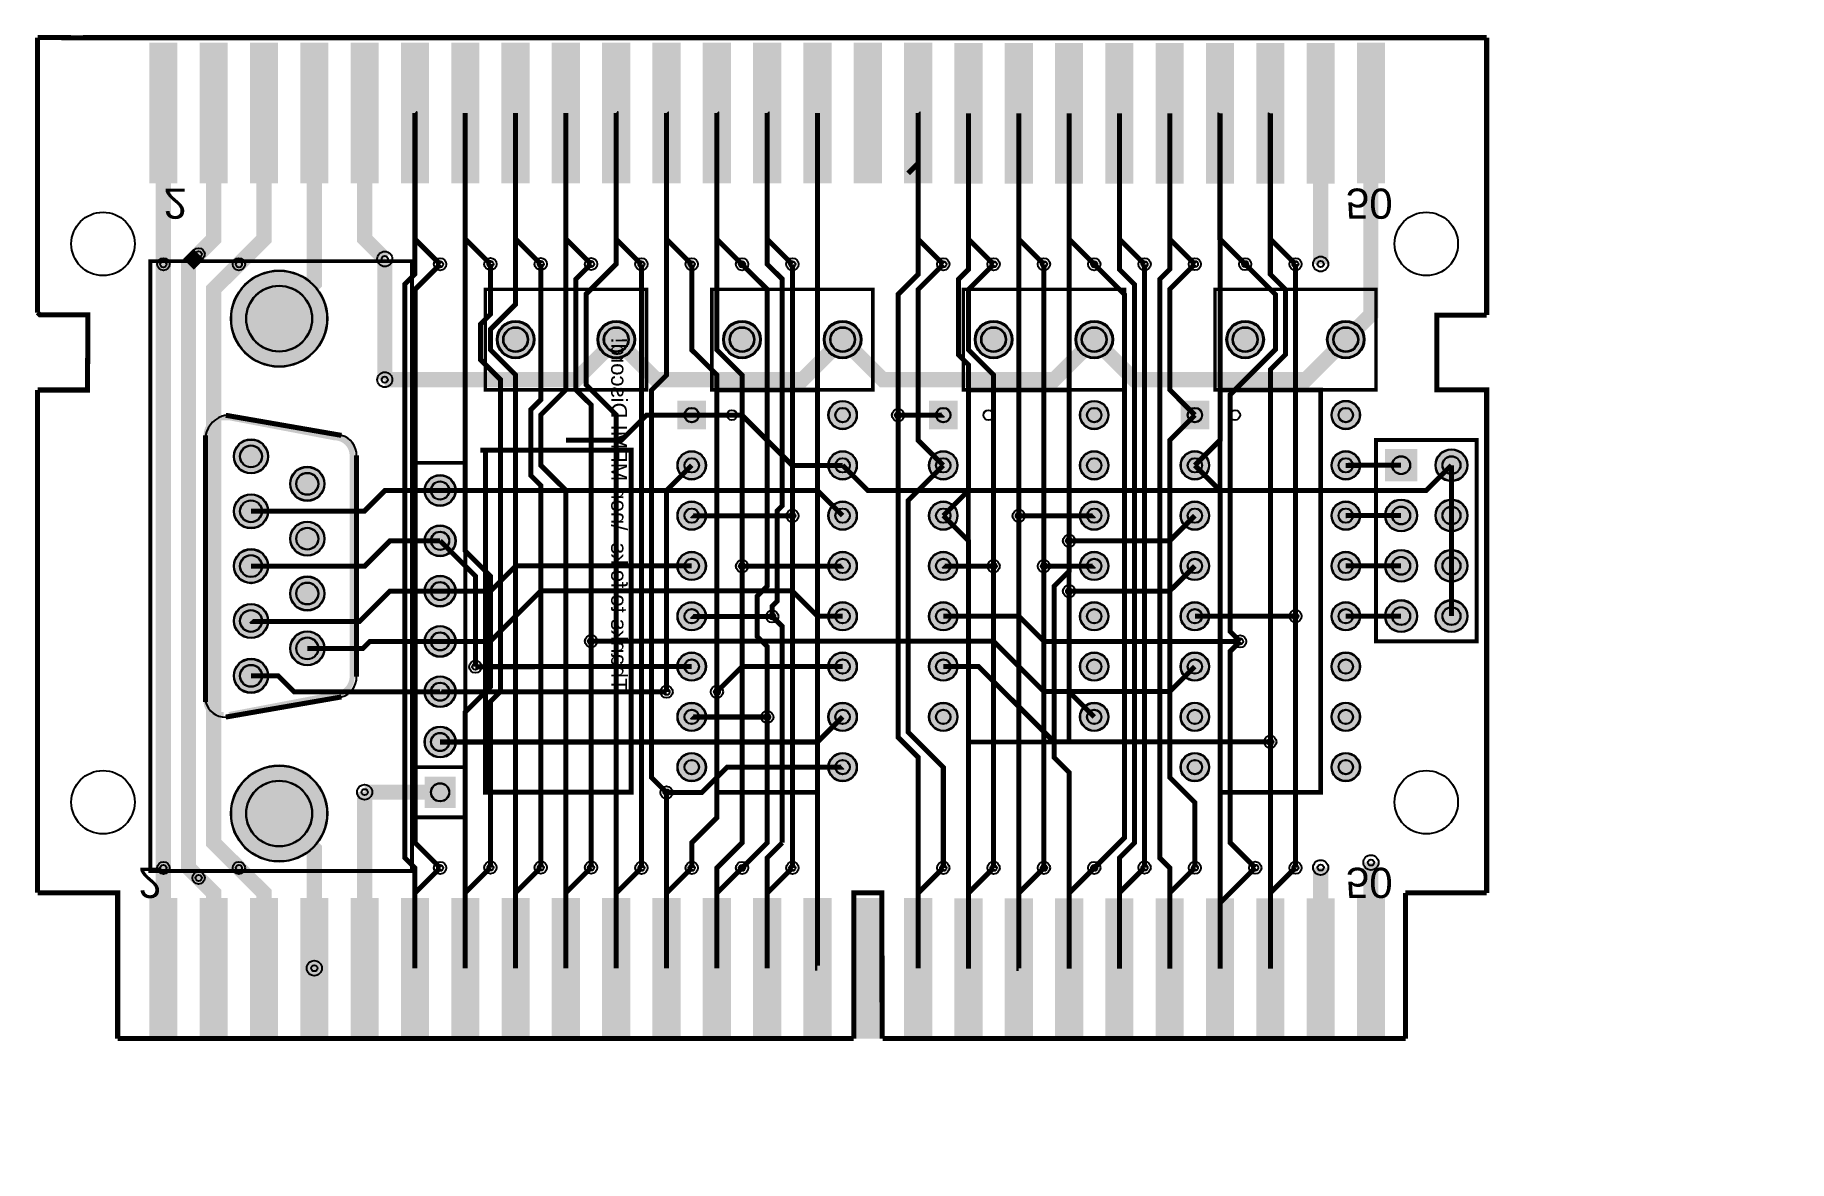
# Model space of a CAD drawing. Header units: millimetres. Extents: x -39.5 to 49, y -50.4 to 6.5.
import ezdxf

# ---------------------------------------------------------------- set-up
doc = ezdxf.new("R2010")
doc.units = ezdxf.units.MM
for name, color, linetype, true_color in [('BoardOutLine', 7, 'Continuous', 0xff00ff), ('BottomLayer', 7, 'Continuous', 0x0000ff), ('BottomPasteMaskLayer', 7, 'Continuous', 0x800000), ('BottomSolderMaskLayer', 7, 'Continuous', 0xaa00ff), ('Document', 7, 'Continuous', 0xffffff), ('Hole', 7, 'Continuous', 0x222222), ('Multi-Layer', 7, 'Continuous', 0xc0c0c0), ('TopLayer', 7, 'Continuous', 0xff0000), ('TopPasteMaskLayer', 7, 'Continuous', 0x808080), ('TopSilkLayer', 7, 'Continuous', 0xffcc00), ('TopSolderMaskLayer', 7, 'Continuous', 0x800080)]:
    doc.layers.add(name, color=color, linetype=linetype, true_color=true_color)
doc.styles.get("Standard").update_dxf_attribs({"font": 'arial.ttf'})

msp = doc.modelspace()

# ---------------------------------------------------------------- texts
at = {"layer": 'BottomSilkLayer', "text_generation_flag": 2}
for s, height, rotation, p in [('2', 1.524, 180, (-33.02, -1.27)), ('50', 1.524, 180, (26.67, -1.27)), ('Thanks to folks \t\\non MFMI Discord!', 0.8, 270, (-10.414, -26.67)), ('2', 1.524, 180, (-34.29, -35.568)), ('50', 1.524, 180, (26.67, -35.568))]:
    msp.add_text(s, height=height, rotation=rotation, dxfattribs=at).set_placement(p)

# ---------------------------------------------------------------- hatches: boundary and pattern name
at = {"layer": 'BottomLayer'}
for points in [[(-33.681, -0.952), (-32.36, -0.952), (-32.36, 6.048), (-33.681, 6.048)], [(-31.141, -0.952), (-29.82, -0.952), (-29.82, 6.048), (-31.141, 6.048)], [(-28.601, -0.952), (-27.28, -0.952), (-27.28, 6.048), (-28.601, 6.048)], [(-26.061, -0.952), (-24.74, -0.952), (-24.74, 6.048), (-26.061, 6.048)], [(-23.521, -0.952), (-22.2, -0.952), (-22.2, 6.048), (-23.521, 6.048)], [(-20.981, -0.952), (-19.66, -0.952), (-19.66, 6.048), (-20.981, 6.048)], [(-18.441, -0.952), (-17.12, -0.952), (-17.12, 6.048), (-18.441, 6.048)], [(-15.901, -0.952), (-14.58, -0.952), (-14.58, 6.048), (-15.901, 6.048)], [(-13.361, -0.952), (-12.04, -0.952), (-12.04, 6.048), (-13.361, 6.048)], [(-10.821, -0.952), (-9.5, -0.952), (-9.5, 6.048), (-10.821, 6.048)], [(-8.281, -0.952), (-6.96, -0.952), (-6.96, 6.048), (-8.281, 6.048)], [(-5.741, -0.952), (-4.42, -0.952), (-4.42, 6.048), (-5.741, 6.048)], [(-3.201, -0.952), (-1.88, -0.952), (-1.88, 6.048), (-3.201, 6.048)], [(-0.661, -0.952), (0.66, -0.952), (0.66, 6.048), (-0.661, 6.048)], [(1.88, -0.96), (3.2, -0.96), (3.2, 6.04), (1.88, 6.04)], [(4.419, -0.952), (5.74, -0.952), (5.74, 6.048), (4.419, 6.048)], [(6.961, -0.968), (8.282, -0.968), (8.282, 6.032), (6.961, 6.032)], [(9.501, -0.968), (10.822, -0.968), (10.822, 6.032), (9.501, 6.032)], [(12.041, -0.968), (13.362, -0.968), (13.362, 6.032), (12.041, 6.032)], [(14.581, -0.968), (15.902, -0.968), (15.902, 6.032), (14.581, 6.032)], [(17.121, -0.968), (18.442, -0.968), (18.442, 6.032), (17.121, 6.032)], [(19.661, -0.968), (20.982, -0.968), (20.982, 6.032), (19.661, 6.032)], [(22.201, -0.968), (23.522, -0.968), (23.522, 6.032), (22.201, 6.032)], [(24.741, -0.968), (26.062, -0.968), (26.062, 6.032), (24.741, 6.032)], [(27.28, -0.96), (28.601, -0.96), (28.601, 6.04), (27.28, 6.04)], [(-33.68, -44.14), (-32.36, -44.14), (-32.36, -37.14), (-33.68, -37.14)], [(-31.14, -44.14), (-29.82, -44.14), (-29.82, -37.14), (-31.14, -37.14)], [(-28.6, -44.14), (-27.28, -44.14), (-27.28, -37.14), (-28.6, -37.14)], [(-26.06, -44.14), (-24.74, -44.14), (-24.74, -37.14), (-26.06, -37.14)], [(-23.52, -44.14), (-22.2, -44.14), (-22.2, -37.14), (-23.52, -37.14)], [(-20.98, -44.14), (-19.66, -44.14), (-19.66, -37.14), (-20.98, -37.14)], [(-18.44, -44.14), (-17.12, -44.14), (-17.12, -37.14), (-18.44, -37.14)], [(-15.9, -44.14), (-14.58, -44.14), (-14.58, -37.14), (-15.9, -37.14)], [(-13.36, -44.14), (-12.04, -44.14), (-12.04, -37.14), (-13.36, -37.14)], [(-10.82, -44.14), (-9.5, -44.14), (-9.5, -37.14), (-10.82, -37.14)], [(-8.28, -44.14), (-6.96, -44.14), (-6.96, -37.14), (-8.28, -37.14)], [(-5.74, -44.14), (-4.42, -44.14), (-4.42, -37.14), (-5.74, -37.14)], [(-3.2, -44.14), (-1.88, -44.14), (-1.88, -37.14), (-3.2, -37.14)], [(-0.66, -44.14), (0.66, -44.14), (0.66, -37.14), (-0.66, -37.14)], [(1.88, -44.148), (3.201, -44.148), (3.201, -37.148), (1.88, -37.148)], [(4.42, -44.14), (5.74, -44.14), (5.74, -37.14), (4.42, -37.14)], [(6.961, -44.156), (8.282, -44.156), (8.282, -37.156), (6.961, -37.156)], [(9.501, -44.156), (10.822, -44.156), (10.822, -37.156), (9.501, -37.156)], [(12.041, -44.156), (13.362, -44.156), (13.362, -37.156), (12.041, -37.156)], [(14.581, -44.156), (15.902, -44.156), (15.902, -37.156), (14.581, -37.156)], [(17.121, -44.156), (18.442, -44.156), (18.442, -37.156), (17.121, -37.156)], [(19.661, -44.156), (20.982, -44.156), (20.982, -37.156), (19.661, -37.156)], [(22.201, -44.156), (23.522, -44.156), (23.522, -37.156), (22.201, -37.156)], [(24.741, -44.156), (26.062, -44.156), (26.062, -37.156), (24.741, -37.156)], [(27.28, -44.148), (28.601, -44.148), (28.601, -37.148), (27.28, -37.148)]]:
    msp.add_hatch(color=256, dxfattribs=at).paths.add_polyline_path(points)
at = {"layer": 'BottomPasteMaskLayer'}
for points in [[(-33.681, -0.952), (-32.36, -0.952), (-32.36, 6.048), (-33.681, 6.048)], [(-31.141, -0.952), (-29.82, -0.952), (-29.82, 6.048), (-31.141, 6.048)], [(-28.601, -0.952), (-27.28, -0.952), (-27.28, 6.048), (-28.601, 6.048)], [(-26.061, -0.952), (-24.74, -0.952), (-24.74, 6.048), (-26.061, 6.048)], [(-23.521, -0.952), (-22.2, -0.952), (-22.2, 6.048), (-23.521, 6.048)], [(-20.981, -0.952), (-19.66, -0.952), (-19.66, 6.048), (-20.981, 6.048)], [(-18.441, -0.952), (-17.12, -0.952), (-17.12, 6.048), (-18.441, 6.048)], [(-15.901, -0.952), (-14.58, -0.952), (-14.58, 6.048), (-15.901, 6.048)], [(-13.361, -0.952), (-12.04, -0.952), (-12.04, 6.048), (-13.361, 6.048)], [(-10.821, -0.952), (-9.5, -0.952), (-9.5, 6.048), (-10.821, 6.048)], [(-8.281, -0.952), (-6.96, -0.952), (-6.96, 6.048), (-8.281, 6.048)], [(-5.741, -0.952), (-4.42, -0.952), (-4.42, 6.048), (-5.741, 6.048)], [(-3.201, -0.952), (-1.88, -0.952), (-1.88, 6.048), (-3.201, 6.048)], [(-0.661, -0.952), (0.66, -0.952), (0.66, 6.048), (-0.661, 6.048)], [(1.88, -0.96), (3.2, -0.96), (3.2, 6.04), (1.88, 6.04)], [(4.419, -0.952), (5.74, -0.952), (5.74, 6.048), (4.419, 6.048)], [(6.961, -0.968), (8.282, -0.968), (8.282, 6.032), (6.961, 6.032)], [(9.501, -0.968), (10.822, -0.968), (10.822, 6.032), (9.501, 6.032)], [(12.041, -0.968), (13.362, -0.968), (13.362, 6.032), (12.041, 6.032)], [(14.581, -0.968), (15.902, -0.968), (15.902, 6.032), (14.581, 6.032)], [(17.121, -0.968), (18.442, -0.968), (18.442, 6.032), (17.121, 6.032)], [(19.661, -0.968), (20.982, -0.968), (20.982, 6.032), (19.661, 6.032)], [(22.201, -0.968), (23.522, -0.968), (23.522, 6.032), (22.201, 6.032)], [(24.741, -0.968), (26.062, -0.968), (26.062, 6.032), (24.741, 6.032)], [(27.28, -0.96), (28.601, -0.96), (28.601, 6.04), (27.28, 6.04)], [(-33.68, -44.14), (-32.36, -44.14), (-32.36, -37.14), (-33.68, -37.14)], [(-31.14, -44.14), (-29.82, -44.14), (-29.82, -37.14), (-31.14, -37.14)], [(-28.6, -44.14), (-27.28, -44.14), (-27.28, -37.14), (-28.6, -37.14)], [(-26.06, -44.14), (-24.74, -44.14), (-24.74, -37.14), (-26.06, -37.14)], [(-23.52, -44.14), (-22.2, -44.14), (-22.2, -37.14), (-23.52, -37.14)], [(-20.98, -44.14), (-19.66, -44.14), (-19.66, -37.14), (-20.98, -37.14)], [(-18.44, -44.14), (-17.12, -44.14), (-17.12, -37.14), (-18.44, -37.14)], [(-15.9, -44.14), (-14.58, -44.14), (-14.58, -37.14), (-15.9, -37.14)], [(-13.36, -44.14), (-12.04, -44.14), (-12.04, -37.14), (-13.36, -37.14)], [(-10.82, -44.14), (-9.5, -44.14), (-9.5, -37.14), (-10.82, -37.14)], [(-8.28, -44.14), (-6.96, -44.14), (-6.96, -37.14), (-8.28, -37.14)], [(-5.74, -44.14), (-4.42, -44.14), (-4.42, -37.14), (-5.74, -37.14)], [(-3.2, -44.14), (-1.88, -44.14), (-1.88, -37.14), (-3.2, -37.14)], [(-0.66, -44.14), (0.66, -44.14), (0.66, -37.14), (-0.66, -37.14)], [(1.88, -44.148), (3.201, -44.148), (3.201, -37.148), (1.88, -37.148)], [(4.42, -44.14), (5.74, -44.14), (5.74, -37.14), (4.42, -37.14)], [(6.961, -44.156), (8.282, -44.156), (8.282, -37.156), (6.961, -37.156)], [(9.501, -44.156), (10.822, -44.156), (10.822, -37.156), (9.501, -37.156)], [(12.041, -44.156), (13.362, -44.156), (13.362, -37.156), (12.041, -37.156)], [(14.581, -44.156), (15.902, -44.156), (15.902, -37.156), (14.581, -37.156)], [(17.121, -44.156), (18.442, -44.156), (18.442, -37.156), (17.121, -37.156)], [(19.661, -44.156), (20.982, -44.156), (20.982, -37.156), (19.661, -37.156)], [(22.201, -44.156), (23.522, -44.156), (23.522, -37.156), (22.201, -37.156)], [(24.741, -44.156), (26.062, -44.156), (26.062, -37.156), (24.741, -37.156)], [(27.28, -44.148), (28.601, -44.148), (28.601, -37.148), (27.28, -37.148)]]:
    msp.add_hatch(color=256, dxfattribs=at).paths.add_polyline_path(points)
at = {"layer": 'BottomSolderMaskLayer'}
for points in [[(-33.732, -1.003), (-32.309, -1.003), (-32.309, 6.099), (-33.732, 6.099)], [(-31.192, -1.003), (-29.769, -1.003), (-29.769, 6.099), (-31.192, 6.099)], [(-28.652, -1.003), (-27.229, -1.003), (-27.229, 6.099), (-28.652, 6.099)], [(-26.112, -1.003), (-24.689, -1.003), (-24.689, 6.099), (-26.112, 6.099)], [(-23.572, -1.003), (-22.149, -1.003), (-22.149, 6.099), (-23.572, 6.099)], [(-21.032, -1.003), (-19.609, -1.003), (-19.609, 6.099), (-21.032, 6.099)], [(-18.492, -1.003), (-17.069, -1.003), (-17.069, 6.099), (-18.492, 6.099)], [(-15.952, -1.003), (-14.529, -1.003), (-14.529, 6.099), (-15.952, 6.099)], [(-13.412, -1.003), (-11.989, -1.003), (-11.989, 6.099), (-13.412, 6.099)], [(-10.872, -1.003), (-9.449, -1.003), (-9.449, 6.099), (-10.872, 6.099)], [(-8.332, -1.003), (-6.909, -1.003), (-6.909, 6.099), (-8.332, 6.099)], [(-5.792, -1.003), (-4.369, -1.003), (-4.369, 6.099), (-5.792, 6.099)], [(-3.252, -1.003), (-1.829, -1.003), (-1.829, 6.099), (-3.252, 6.099)], [(-0.712, -1.003), (0.711, -1.003), (0.711, 6.099), (-0.712, 6.099)], [(1.829, -1.011), (3.251, -1.011), (3.251, 6.091), (1.829, 6.091)], [(4.368, -1.003), (5.791, -1.003), (5.791, 6.099), (4.368, 6.099)], [(6.91, -1.019), (8.332, -1.019), (8.332, 6.083), (6.91, 6.083)], [(9.45, -1.019), (10.872, -1.019), (10.872, 6.083), (9.45, 6.083)], [(11.99, -1.019), (13.412, -1.019), (13.412, 6.083), (11.99, 6.083)], [(14.53, -1.019), (15.952, -1.019), (15.952, 6.083), (14.53, 6.083)], [(17.07, -1.019), (18.492, -1.019), (18.492, 6.083), (17.07, 6.083)], [(19.61, -1.019), (21.032, -1.019), (21.032, 6.083), (19.61, 6.083)], [(22.15, -1.019), (23.572, -1.019), (23.572, 6.083), (22.15, 6.083)], [(24.69, -1.019), (26.112, -1.019), (26.112, 6.083), (24.69, 6.083)], [(27.229, -1.011), (28.652, -1.011), (28.652, 6.091), (27.229, 6.091)], [(-29.615, -7.841, 1), (-24.738, -7.841, 1)], [(-16.191, -8.898, 1), (-14.289, -8.898, 1)], [(-11.111, -8.898, 1), (-9.209, -8.898, 1)], [(-4.761, -8.898, 1), (-2.859, -8.898, 1)], [(0.319, -8.898, 1), (2.221, -8.898, 1)], [(7.939, -8.898, 1), (9.841, -8.898, 1)], [(13.019, -8.898, 1), (14.921, -8.898, 1)], [(20.639, -8.897, 1), (22.541, -8.897, 1)], [(25.719, -8.897, 1), (27.621, -8.897, 1)], [(-5.626, -11.984), (-5.626, -13.431), (-7.074, -13.431), (-7.074, -11.984)], [(0.546, -12.708, 1), (1.994, -12.708, 1)], [(7.074, -11.984), (7.074, -13.431), (5.626, -13.431), (5.626, -11.984)], [(13.246, -12.708, 1), (14.694, -12.708, 1)], [(19.774, -11.984), (19.774, -13.431), (18.326, -13.431), (18.326, -11.984)], [(25.946, -12.707, 1), (27.394, -12.707, 1)], [(-29.467, -14.796, 1), (-27.726, -14.796, 1)], [(-7.074, -15.248, 1), (-5.626, -15.248, 1)], [(0.546, -15.248, 1), (1.994, -15.248, 1)], [(5.626, -15.248, 1), (7.074, -15.248, 1)], [(13.246, -15.248, 1), (14.694, -15.248, 1)], [(18.326, -15.247, 1), (19.774, -15.247, 1)], [(25.946, -15.247, 1), (27.394, -15.247, 1)], [(30.277, -14.427), (30.277, -16.053), (28.651, -16.053), (28.651, -14.427)], [(31.191, -15.24, 1), (32.817, -15.24, 1)], [(-26.627, -16.181, 1), (-24.886, -16.181, 1)], [(-19.837, -16.518, 1), (-18.263, -16.518, 1)], [(-29.467, -17.566, 1), (-27.726, -17.566, 1)], [(-7.074, -17.788, 1), (-5.626, -17.788, 1)], [(0.546, -17.788, 1), (1.994, -17.788, 1)], [(5.626, -17.788, 1), (7.074, -17.788, 1)], [(13.246, -17.788, 1), (14.694, -17.788, 1)], [(18.326, -17.787, 1), (19.774, -17.787, 1)], [(25.946, -17.787, 1), (27.394, -17.787, 1)], [(28.651, -17.78, 1), (30.277, -17.78, 1)], [(31.191, -17.78, 1), (32.817, -17.78, 1)], [(-26.627, -18.951, 1), (-24.886, -18.951, 1)], [(-19.837, -19.058, 1), (-18.263, -19.058, 1)], [(-29.467, -20.336, 1), (-27.726, -20.336, 1)], [(-7.074, -20.328, 1), (-5.626, -20.328, 1)], [(0.546, -20.328, 1), (1.994, -20.328, 1)], [(5.626, -20.328, 1), (7.074, -20.328, 1)], [(13.246, -20.328, 1), (14.694, -20.328, 1)], [(18.326, -20.327, 1), (19.774, -20.327, 1)], [(25.946, -20.327, 1), (27.394, -20.327, 1)], [(28.651, -20.32, 1), (30.277, -20.32, 1)], [(31.191, -20.32, 1), (32.817, -20.32, 1)], [(-26.627, -21.721, 1), (-24.886, -21.721, 1)], [(-19.837, -21.598, 1), (-18.263, -21.598, 1)], [(28.651, -22.86, 1), (30.277, -22.86, 1)], [(31.191, -22.86, 1), (32.817, -22.86, 1)], [(-29.467, -23.106, 1), (-27.726, -23.106, 1)], [(-7.074, -22.868, 1), (-5.626, -22.868, 1)], [(0.546, -22.868, 1), (1.994, -22.868, 1)], [(5.626, -22.868, 1), (7.074, -22.868, 1)], [(13.246, -22.868, 1), (14.694, -22.868, 1)], [(18.326, -22.867, 1), (19.774, -22.867, 1)], [(25.946, -22.867, 1), (27.394, -22.867, 1)], [(-26.627, -24.491, 1), (-24.886, -24.491, 1)], [(-19.837, -24.138, 1), (-18.263, -24.138, 1)], [(-7.074, -25.408, 1), (-5.626, -25.408, 1)], [(0.546, -25.408, 1), (1.994, -25.408, 1)], [(5.626, -25.408, 1), (7.074, -25.408, 1)], [(13.246, -25.408, 1), (14.694, -25.408, 1)], [(18.326, -25.407, 1), (19.774, -25.407, 1)], [(25.946, -25.407, 1), (27.394, -25.407, 1)], [(-29.467, -25.876, 1), (-27.726, -25.876, 1)], [(-19.837, -26.678, 1), (-18.263, -26.678, 1)], [(-7.074, -27.948, 1), (-5.626, -27.948, 1)], [(0.546, -27.948, 1), (1.994, -27.948, 1)], [(5.626, -27.948, 1), (7.074, -27.948, 1)], [(13.246, -27.948, 1), (14.694, -27.948, 1)], [(18.326, -27.947, 1), (19.774, -27.947, 1)], [(25.946, -27.947, 1), (27.394, -27.947, 1)], [(-19.837, -29.218, 1), (-18.263, -29.218, 1)], [(-7.074, -30.488, 1), (-5.626, -30.488, 1)], [(0.546, -30.488, 1), (1.994, -30.488, 1)], [(18.326, -30.487, 1), (19.774, -30.487, 1)], [(25.946, -30.487, 1), (27.394, -30.487, 1)], [(-29.615, -32.831, 1), (-24.738, -32.831, 1)], [(-19.837, -32.545), (-19.837, -30.97), (-18.263, -30.97), (-18.263, -32.545)], [(-33.731, -44.191), (-32.309, -44.191), (-32.309, -37.089), (-33.731, -37.089)], [(-31.191, -44.191), (-29.769, -44.191), (-29.769, -37.089), (-31.191, -37.089)], [(-28.651, -44.191), (-27.229, -44.191), (-27.229, -37.089), (-28.651, -37.089)], [(-26.111, -44.191), (-24.689, -44.191), (-24.689, -37.089), (-26.111, -37.089)], [(-23.571, -44.191), (-22.149, -44.191), (-22.149, -37.089), (-23.571, -37.089)], [(-21.031, -44.191), (-19.609, -44.191), (-19.609, -37.089), (-21.031, -37.089)], [(-18.491, -44.191), (-17.069, -44.191), (-17.069, -37.089), (-18.491, -37.089)], [(-15.951, -44.191), (-14.529, -44.191), (-14.529, -37.089), (-15.951, -37.089)], [(-13.411, -44.191), (-11.989, -44.191), (-11.989, -37.089), (-13.411, -37.089)], [(-10.871, -44.191), (-9.449, -44.191), (-9.449, -37.089), (-10.871, -37.089)], [(-8.331, -44.191), (-6.909, -44.191), (-6.909, -37.089), (-8.331, -37.089)], [(-5.791, -44.191), (-4.369, -44.191), (-4.369, -37.089), (-5.791, -37.089)], [(-3.251, -44.191), (-1.829, -44.191), (-1.829, -37.089), (-3.251, -37.089)], [(-0.711, -44.191), (0.711, -44.191), (0.711, -37.089), (-0.711, -37.089)], [(1.829, -44.199), (3.252, -44.199), (3.252, -37.097), (1.829, -37.097)], [(4.369, -44.191), (5.791, -44.191), (5.791, -37.089), (4.369, -37.089)], [(6.91, -44.207), (8.333, -44.207), (8.333, -37.105), (6.91, -37.105)], [(9.45, -44.207), (10.873, -44.207), (10.873, -37.105), (9.45, -37.105)], [(11.99, -44.207), (13.413, -44.207), (13.413, -37.105), (11.99, -37.105)], [(14.53, -44.207), (15.953, -44.207), (15.953, -37.105), (14.53, -37.105)], [(17.07, -44.207), (18.493, -44.207), (18.493, -37.105), (17.07, -37.105)], [(19.61, -44.207), (21.033, -44.207), (21.033, -37.105), (19.61, -37.105)], [(22.15, -44.207), (23.573, -44.207), (23.573, -37.105), (22.15, -37.105)], [(24.69, -44.207), (26.113, -44.207), (26.113, -37.105), (24.69, -37.105)], [(27.23, -44.199), (28.652, -44.199), (28.652, -37.097), (27.23, -37.097)]]:
    msp.add_hatch(color=256, dxfattribs=at).paths.add_polyline_path(points)
at = {"layer": 'Document'}
msp.add_hatch(color=256, dxfattribs=at).paths.add_polyline_path([(-30.986, -27.194), (-30.986, -13.732), (-30.985, -13.686), (-30.982, -13.641), (-30.977, -13.596), (-30.97, -13.551), (-30.961, -13.506), (-30.95, -13.462), (-30.937, -13.418), (-30.922, -13.375), (-30.905, -13.333), (-30.886, -13.291), (-30.865, -13.251), (-30.843, -13.211), (-30.818, -13.172), (-30.792, -13.135), (-30.765, -13.099), (-30.736, -13.064), (-30.705, -13.03), (-30.673, -12.998), (-30.639, -12.967), (-30.604, -12.938), (-30.568, -12.91), (-30.53, -12.884), (-30.492, -12.86), (-30.452, -12.837), (-30.411, -12.817), (-30.37, -12.798), (-30.327, -12.781), (-30.284, -12.766), (-30.241, -12.753), (-30.197, -12.741), (-30.152, -12.732), (-30.107, -12.725), (-30.062, -12.72), (-30.016, -12.717), (-29.97, -12.716), (-24.128, -13.732), (-24.089, -13.733), (-24.049, -13.736), (-24.009, -13.741), (-23.97, -13.749), (-23.931, -13.758), (-23.893, -13.769), (-23.855, -13.783), (-23.819, -13.798), (-23.783, -13.815), (-23.747, -13.834), (-23.713, -13.855), (-23.681, -13.878), (-23.649, -13.902), (-23.619, -13.928), (-23.59, -13.955), (-23.562, -13.984), (-23.536, -14.014), (-23.512, -14.046), (-23.489, -14.079), (-23.469, -14.113), (-23.449, -14.148), (-23.432, -14.184), (-23.417, -14.221), (-23.404, -14.259), (-23.392, -14.297), (-23.383, -14.336), (-23.376, -14.375), (-23.371, -14.414), (-23.367, -14.454), (-23.366, -14.494), (-23.366, -25.924), (-23.367, -25.97), (-23.371, -26.015), (-23.376, -26.06), (-23.383, -26.105), (-23.392, -26.15), (-23.403, -26.194), (-23.416, -26.238), (-23.431, -26.281), (-23.448, -26.323), (-23.467, -26.365), (-23.488, -26.405), (-23.51, -26.445), (-23.535, -26.484), (-23.56, -26.521), (-23.588, -26.557), (-23.617, -26.592), (-23.648, -26.626), (-23.68, -26.658), (-23.714, -26.689), (-23.749, -26.718), (-23.785, -26.746), (-23.823, -26.772), (-23.861, -26.796), (-23.901, -26.819), (-23.942, -26.839), (-23.983, -26.858), (-24.025, -26.875), (-24.068, -26.89), (-24.112, -26.903), (-24.156, -26.915), (-24.201, -26.924), (-24.246, -26.931), (-24.291, -26.936), (-24.337, -26.939), (-24.382, -26.94), (-29.716, -27.956), (-29.716, -27.702), (-24.382, -26.686), (-24.343, -26.685), (-24.303, -26.682), (-24.263, -26.677), (-24.224, -26.669), (-24.185, -26.66), (-24.147, -26.649), (-24.109, -26.635), (-24.073, -26.62), (-24.037, -26.603), (-24.001, -26.584), (-23.967, -26.563), (-23.935, -26.54), (-23.903, -26.516), (-23.873, -26.49), (-23.844, -26.463), (-23.816, -26.434), (-23.79, -26.404), (-23.766, -26.372), (-23.743, -26.339), (-23.723, -26.305), (-23.704, -26.27), (-23.686, -26.234), (-23.671, -26.197), (-23.658, -26.159), (-23.646, -26.121), (-23.637, -26.082), (-23.63, -26.043), (-23.625, -26.004), (-23.621, -25.964), (-23.62, -25.924), (-23.62, -25.67), (-23.62, -15.002), (-23.62, -14.748), (-23.621, -14.708), (-23.625, -14.668), (-23.63, -14.629), (-23.637, -14.59), (-23.646, -14.551), (-23.658, -14.513), (-23.671, -14.475), (-23.686, -14.438), (-23.704, -14.402), (-23.723, -14.367), (-23.743, -14.333), (-23.766, -14.3), (-23.79, -14.268), (-23.816, -14.238), (-23.844, -14.209), (-23.873, -14.182), (-23.903, -14.156), (-23.935, -14.132), (-23.967, -14.109), (-24.001, -14.088), (-24.037, -14.069), (-24.073, -14.052), (-24.109, -14.037), (-24.147, -14.023), (-24.185, -14.012), (-24.224, -14.003), (-24.263, -13.995), (-24.303, -13.99), (-24.343, -13.987), (-24.382, -13.986), (-29.716, -12.97), (-29.97, -12.97), (-30.01, -12.971), (-30.05, -12.974), (-30.09, -12.979), (-30.129, -12.987), (-30.168, -12.996), (-30.206, -13.007), (-30.244, -13.021), (-30.28, -13.036), (-30.316, -13.053), (-30.351, -13.072), (-30.385, -13.093), (-30.418, -13.116), (-30.45, -13.14), (-30.48, -13.166), (-30.509, -13.193), (-30.537, -13.222), (-30.563, -13.252), (-30.587, -13.284), (-30.61, -13.317), (-30.63, -13.351), (-30.649, -13.386), (-30.667, -13.422), (-30.682, -13.459), (-30.695, -13.497), (-30.706, -13.535), (-30.716, -13.574), (-30.723, -13.613), (-30.728, -13.652), (-30.731, -13.692), (-30.732, -13.732), (-30.732, -27.194), (-30.731, -27.227), (-30.728, -27.26), (-30.723, -27.293), (-30.715, -27.325), (-30.706, -27.357), (-30.694, -27.388), (-30.68, -27.419), (-30.664, -27.448), (-30.647, -27.476), (-30.627, -27.503), (-30.606, -27.529), (-30.584, -27.553), (-30.559, -27.576), (-30.534, -27.597), (-30.507, -27.616), (-30.478, -27.634), (-30.449, -27.65), (-30.419, -27.663), (-30.388, -27.675), (-30.356, -27.685), (-30.324, -27.692), (-30.291, -27.698), (-30.258, -27.701), (-30.224, -27.702), (-29.97, -27.702), (-29.97, -27.956), (-30.224, -27.956), (-30.264, -27.955), (-30.304, -27.952), (-30.344, -27.947), (-30.383, -27.939), (-30.422, -27.93), (-30.46, -27.919), (-30.498, -27.905), (-30.534, -27.89), (-30.57, -27.873), (-30.605, -27.854), (-30.639, -27.833), (-30.672, -27.81), (-30.704, -27.786), (-30.734, -27.76), (-30.763, -27.733), (-30.791, -27.704), (-30.817, -27.674), (-30.841, -27.642), (-30.864, -27.609), (-30.884, -27.575), (-30.903, -27.54), (-30.921, -27.504), (-30.936, -27.467), (-30.949, -27.429), (-30.96, -27.391), (-30.97, -27.352), (-30.977, -27.313), (-30.982, -27.274), (-30.985, -27.234), (-30.986, -27.194)])
at = {"layer": 'Multi-Layer'}
for points in [[(-29.589, -7.841, 1), (-24.763, -7.841, 1)], [(-16.14, -8.898, 1), (-14.34, -8.898, 1)], [(-11.06, -8.898, 1), (-9.26, -8.898, 1)], [(-4.71, -8.898, 1), (-2.91, -8.898, 1)], [(0.37, -8.898, 1), (2.17, -8.898, 1)], [(7.99, -8.898, 1), (9.79, -8.898, 1)], [(13.07, -8.898, 1), (14.87, -8.898, 1)], [(20.69, -8.897, 1), (22.49, -8.897, 1)], [(25.77, -8.897, 1), (27.57, -8.897, 1)], [(-5.652, -12.009), (-5.652, -13.406), (-7.049, -13.406), (-7.049, -12.009)], [(0.572, -12.708, 1), (1.969, -12.708, 1)], [(7.048, -12.009), (7.048, -13.406), (5.651, -13.406), (5.651, -12.009)], [(13.272, -12.708, 1), (14.669, -12.708, 1)], [(19.748, -12.009), (19.748, -13.406), (18.351, -13.406), (18.351, -12.009)], [(25.972, -12.707, 1), (27.369, -12.707, 1)], [(-29.441, -14.796, 1), (-27.751, -14.796, 1)], [(-7.049, -15.248, 1), (-5.652, -15.248, 1)], [(0.572, -15.248, 1), (1.969, -15.248, 1)], [(5.652, -15.248, 1), (7.049, -15.248, 1)], [(13.272, -15.248, 1), (14.669, -15.248, 1)], [(18.352, -15.247, 1), (19.749, -15.247, 1)], [(25.972, -15.247, 1), (27.369, -15.247, 1)], [(30.251, -14.453), (30.251, -16.027), (28.677, -16.027), (28.677, -14.453)], [(31.217, -15.24, 1), (32.791, -15.24, 1)], [(-26.601, -16.181, 1), (-24.911, -16.181, 1)], [(-19.812, -16.518, 1), (-18.288, -16.518, 1)], [(-29.441, -17.566, 1), (-27.751, -17.566, 1)], [(-7.049, -17.788, 1), (-5.652, -17.788, 1)], [(0.572, -17.788, 1), (1.969, -17.788, 1)], [(5.652, -17.788, 1), (7.049, -17.788, 1)], [(13.272, -17.788, 1), (14.669, -17.788, 1)], [(18.352, -17.787, 1), (19.749, -17.787, 1)], [(25.972, -17.787, 1), (27.369, -17.787, 1)], [(28.677, -17.78, 1), (30.251, -17.78, 1)], [(31.217, -17.78, 1), (32.791, -17.78, 1)], [(-26.601, -18.951, 1), (-24.911, -18.951, 1)], [(-19.812, -19.058, 1), (-18.288, -19.058, 1)], [(-29.441, -20.336, 1), (-27.751, -20.336, 1)], [(-7.049, -20.328, 1), (-5.652, -20.328, 1)], [(0.572, -20.328, 1), (1.969, -20.328, 1)], [(5.652, -20.328, 1), (7.049, -20.328, 1)], [(13.272, -20.328, 1), (14.669, -20.328, 1)], [(18.352, -20.327, 1), (19.749, -20.327, 1)], [(25.972, -20.327, 1), (27.369, -20.327, 1)], [(28.677, -20.32, 1), (30.251, -20.32, 1)], [(31.217, -20.32, 1), (32.791, -20.32, 1)], [(-26.601, -21.721, 1), (-24.911, -21.721, 1)], [(-19.812, -21.598, 1), (-18.288, -21.598, 1)], [(28.677, -22.86, 1), (30.251, -22.86, 1)], [(31.217, -22.86, 1), (32.791, -22.86, 1)], [(-29.441, -23.106, 1), (-27.751, -23.106, 1)], [(-7.049, -22.868, 1), (-5.652, -22.868, 1)], [(0.572, -22.868, 1), (1.969, -22.868, 1)], [(5.652, -22.868, 1), (7.049, -22.868, 1)], [(13.272, -22.868, 1), (14.669, -22.868, 1)], [(18.352, -22.867, 1), (19.749, -22.867, 1)], [(25.972, -22.867, 1), (27.369, -22.867, 1)], [(-26.601, -24.491, 1), (-24.911, -24.491, 1)], [(-19.812, -24.138, 1), (-18.288, -24.138, 1)], [(-7.049, -25.408, 1), (-5.652, -25.408, 1)], [(0.572, -25.408, 1), (1.969, -25.408, 1)], [(5.652, -25.408, 1), (7.049, -25.408, 1)], [(13.272, -25.408, 1), (14.669, -25.408, 1)], [(18.352, -25.407, 1), (19.749, -25.407, 1)], [(25.972, -25.407, 1), (27.369, -25.407, 1)], [(-29.441, -25.876, 1), (-27.751, -25.876, 1)], [(-19.812, -26.678, 1), (-18.288, -26.678, 1)], [(-7.049, -27.948, 1), (-5.652, -27.948, 1)], [(0.572, -27.948, 1), (1.969, -27.948, 1)], [(5.652, -27.948, 1), (7.049, -27.948, 1)], [(13.272, -27.948, 1), (14.669, -27.948, 1)], [(18.352, -27.947, 1), (19.749, -27.947, 1)], [(25.972, -27.947, 1), (27.369, -27.947, 1)], [(-19.812, -29.218, 1), (-18.288, -29.218, 1)], [(-7.049, -30.488, 1), (-5.652, -30.488, 1)], [(0.572, -30.488, 1), (1.969, -30.488, 1)], [(18.352, -30.487, 1), (19.749, -30.487, 1)], [(25.972, -30.487, 1), (27.369, -30.487, 1)], [(-29.589, -32.831, 1), (-24.763, -32.831, 1)], [(-19.812, -32.52), (-19.812, -30.996), (-18.288, -30.996), (-18.288, -32.52)]]:
    msp.add_hatch(color=256, dxfattribs=at).paths.add_polyline_path(points)
at = {"layer": 'TopLayer'}
for points in [[(-33.681, -0.952), (-32.36, -0.952), (-32.36, 6.048), (-33.681, 6.048)], [(-31.141, -0.952), (-29.82, -0.952), (-29.82, 6.048), (-31.141, 6.048)], [(-28.601, -0.952), (-27.28, -0.952), (-27.28, 6.048), (-28.601, 6.048)], [(-26.061, -0.952), (-24.74, -0.952), (-24.74, 6.048), (-26.061, 6.048)], [(-23.521, -0.952), (-22.2, -0.952), (-22.2, 6.048), (-23.521, 6.048)], [(-20.981, -0.952), (-19.66, -0.952), (-19.66, 6.048), (-20.981, 6.048)], [(-18.441, -0.952), (-17.12, -0.952), (-17.12, 6.048), (-18.441, 6.048)], [(-15.901, -0.952), (-14.58, -0.952), (-14.58, 6.048), (-15.901, 6.048)], [(-13.361, -0.952), (-12.04, -0.952), (-12.04, 6.048), (-13.361, 6.048)], [(-10.821, -0.952), (-9.5, -0.952), (-9.5, 6.048), (-10.821, 6.048)], [(-8.281, -0.952), (-6.96, -0.952), (-6.96, 6.048), (-8.281, 6.048)], [(-5.741, -0.952), (-4.42, -0.952), (-4.42, 6.048), (-5.741, 6.048)], [(-3.201, -0.952), (-1.88, -0.952), (-1.88, 6.048), (-3.201, 6.048)], [(-0.661, -0.952), (0.66, -0.952), (0.66, 6.048), (-0.661, 6.048)], [(1.88, -0.96), (3.2, -0.96), (3.2, 6.04), (1.88, 6.04)], [(4.419, -0.952), (5.74, -0.952), (5.74, 6.048), (4.419, 6.048)], [(6.961, -0.968), (8.282, -0.968), (8.282, 6.032), (6.961, 6.032)], [(9.501, -0.968), (10.822, -0.968), (10.822, 6.032), (9.501, 6.032)], [(12.041, -0.968), (13.362, -0.968), (13.362, 6.032), (12.041, 6.032)], [(14.581, -0.968), (15.902, -0.968), (15.902, 6.032), (14.581, 6.032)], [(17.121, -0.968), (18.442, -0.968), (18.442, 6.032), (17.121, 6.032)], [(19.661, -0.968), (20.982, -0.968), (20.982, 6.032), (19.661, 6.032)], [(22.201, -0.968), (23.522, -0.968), (23.522, 6.032), (22.201, 6.032)], [(24.741, -0.968), (26.062, -0.968), (26.062, 6.032), (24.741, 6.032)], [(27.28, -0.96), (28.601, -0.96), (28.601, 6.04), (27.28, 6.04)], [(-33.68, -44.14), (-32.36, -44.14), (-32.36, -37.14), (-33.68, -37.14)], [(-31.14, -44.14), (-29.82, -44.14), (-29.82, -37.14), (-31.14, -37.14)], [(-28.6, -44.14), (-27.28, -44.14), (-27.28, -37.14), (-28.6, -37.14)], [(-26.06, -44.14), (-24.74, -44.14), (-24.74, -37.14), (-26.06, -37.14)], [(-23.52, -44.14), (-22.2, -44.14), (-22.2, -37.14), (-23.52, -37.14)], [(-20.98, -44.14), (-19.66, -44.14), (-19.66, -37.14), (-20.98, -37.14)], [(-18.44, -44.14), (-17.12, -44.14), (-17.12, -37.14), (-18.44, -37.14)], [(-15.9, -44.14), (-14.58, -44.14), (-14.58, -37.14), (-15.9, -37.14)], [(-13.36, -44.14), (-12.04, -44.14), (-12.04, -37.14), (-13.36, -37.14)], [(-10.82, -44.14), (-9.5, -44.14), (-9.5, -37.14), (-10.82, -37.14)], [(-8.28, -44.14), (-6.96, -44.14), (-6.96, -37.14), (-8.28, -37.14)], [(-5.74, -44.14), (-4.42, -44.14), (-4.42, -37.14), (-5.74, -37.14)], [(-3.2, -44.14), (-1.88, -44.14), (-1.88, -37.14), (-3.2, -37.14)], [(-0.66, -44.14), (0.66, -44.14), (0.66, -37.14), (-0.66, -37.14)], [(1.88, -44.148), (3.201, -44.148), (3.201, -37.148), (1.88, -37.148)], [(4.42, -44.14), (5.74, -44.14), (5.74, -37.14), (4.42, -37.14)], [(6.961, -44.156), (8.282, -44.156), (8.282, -37.156), (6.961, -37.156)], [(9.501, -44.156), (10.822, -44.156), (10.822, -37.156), (9.501, -37.156)], [(12.041, -44.156), (13.362, -44.156), (13.362, -37.156), (12.041, -37.156)], [(14.581, -44.156), (15.902, -44.156), (15.902, -37.156), (14.581, -37.156)], [(17.121, -44.156), (18.442, -44.156), (18.442, -37.156), (17.121, -37.156)], [(19.661, -44.156), (20.982, -44.156), (20.982, -37.156), (19.661, -37.156)], [(22.201, -44.156), (23.522, -44.156), (23.522, -37.156), (22.201, -37.156)], [(24.741, -44.156), (26.062, -44.156), (26.062, -37.156), (24.741, -37.156)], [(27.28, -44.148), (28.601, -44.148), (28.601, -37.148), (27.28, -37.148)]]:
    msp.add_hatch(color=256, dxfattribs=at).paths.add_polyline_path(points)
at = {"layer": 'TopPasteMaskLayer'}
for points in [[(-33.681, -0.952), (-32.36, -0.952), (-32.36, 6.048), (-33.681, 6.048)], [(-31.141, -0.952), (-29.82, -0.952), (-29.82, 6.048), (-31.141, 6.048)], [(-28.601, -0.952), (-27.28, -0.952), (-27.28, 6.048), (-28.601, 6.048)], [(-26.061, -0.952), (-24.74, -0.952), (-24.74, 6.048), (-26.061, 6.048)], [(-23.521, -0.952), (-22.2, -0.952), (-22.2, 6.048), (-23.521, 6.048)], [(-20.981, -0.952), (-19.66, -0.952), (-19.66, 6.048), (-20.981, 6.048)], [(-18.441, -0.952), (-17.12, -0.952), (-17.12, 6.048), (-18.441, 6.048)], [(-15.901, -0.952), (-14.58, -0.952), (-14.58, 6.048), (-15.901, 6.048)], [(-13.361, -0.952), (-12.04, -0.952), (-12.04, 6.048), (-13.361, 6.048)], [(-10.821, -0.952), (-9.5, -0.952), (-9.5, 6.048), (-10.821, 6.048)], [(-8.281, -0.952), (-6.96, -0.952), (-6.96, 6.048), (-8.281, 6.048)], [(-5.741, -0.952), (-4.42, -0.952), (-4.42, 6.048), (-5.741, 6.048)], [(-3.201, -0.952), (-1.88, -0.952), (-1.88, 6.048), (-3.201, 6.048)], [(-0.661, -0.952), (0.66, -0.952), (0.66, 6.048), (-0.661, 6.048)], [(1.88, -0.96), (3.2, -0.96), (3.2, 6.04), (1.88, 6.04)], [(4.419, -0.952), (5.74, -0.952), (5.74, 6.048), (4.419, 6.048)], [(6.961, -0.968), (8.282, -0.968), (8.282, 6.032), (6.961, 6.032)], [(9.501, -0.968), (10.822, -0.968), (10.822, 6.032), (9.501, 6.032)], [(12.041, -0.968), (13.362, -0.968), (13.362, 6.032), (12.041, 6.032)], [(14.581, -0.968), (15.902, -0.968), (15.902, 6.032), (14.581, 6.032)], [(17.121, -0.968), (18.442, -0.968), (18.442, 6.032), (17.121, 6.032)], [(19.661, -0.968), (20.982, -0.968), (20.982, 6.032), (19.661, 6.032)], [(22.201, -0.968), (23.522, -0.968), (23.522, 6.032), (22.201, 6.032)], [(24.741, -0.968), (26.062, -0.968), (26.062, 6.032), (24.741, 6.032)], [(27.28, -0.96), (28.601, -0.96), (28.601, 6.04), (27.28, 6.04)], [(-33.68, -44.14), (-32.36, -44.14), (-32.36, -37.14), (-33.68, -37.14)], [(-31.14, -44.14), (-29.82, -44.14), (-29.82, -37.14), (-31.14, -37.14)], [(-28.6, -44.14), (-27.28, -44.14), (-27.28, -37.14), (-28.6, -37.14)], [(-26.06, -44.14), (-24.74, -44.14), (-24.74, -37.14), (-26.06, -37.14)], [(-23.52, -44.14), (-22.2, -44.14), (-22.2, -37.14), (-23.52, -37.14)], [(-20.98, -44.14), (-19.66, -44.14), (-19.66, -37.14), (-20.98, -37.14)], [(-18.44, -44.14), (-17.12, -44.14), (-17.12, -37.14), (-18.44, -37.14)], [(-15.9, -44.14), (-14.58, -44.14), (-14.58, -37.14), (-15.9, -37.14)], [(-13.36, -44.14), (-12.04, -44.14), (-12.04, -37.14), (-13.36, -37.14)], [(-10.82, -44.14), (-9.5, -44.14), (-9.5, -37.14), (-10.82, -37.14)], [(-8.28, -44.14), (-6.96, -44.14), (-6.96, -37.14), (-8.28, -37.14)], [(-5.74, -44.14), (-4.42, -44.14), (-4.42, -37.14), (-5.74, -37.14)], [(-3.2, -44.14), (-1.88, -44.14), (-1.88, -37.14), (-3.2, -37.14)], [(-0.66, -44.14), (0.66, -44.14), (0.66, -37.14), (-0.66, -37.14)], [(1.88, -44.148), (3.201, -44.148), (3.201, -37.148), (1.88, -37.148)], [(4.42, -44.14), (5.74, -44.14), (5.74, -37.14), (4.42, -37.14)], [(6.961, -44.156), (8.282, -44.156), (8.282, -37.156), (6.961, -37.156)], [(9.501, -44.156), (10.822, -44.156), (10.822, -37.156), (9.501, -37.156)], [(12.041, -44.156), (13.362, -44.156), (13.362, -37.156), (12.041, -37.156)], [(14.581, -44.156), (15.902, -44.156), (15.902, -37.156), (14.581, -37.156)], [(17.121, -44.156), (18.442, -44.156), (18.442, -37.156), (17.121, -37.156)], [(19.661, -44.156), (20.982, -44.156), (20.982, -37.156), (19.661, -37.156)], [(22.201, -44.156), (23.522, -44.156), (23.522, -37.156), (22.201, -37.156)], [(24.741, -44.156), (26.062, -44.156), (26.062, -37.156), (24.741, -37.156)], [(27.28, -44.148), (28.601, -44.148), (28.601, -37.148), (27.28, -37.148)]]:
    msp.add_hatch(color=256, dxfattribs=at).paths.add_polyline_path(points)
at = {"layer": 'TopSolderMaskLayer'}
for points in [[(-33.732, -1.003), (-32.309, -1.003), (-32.309, 6.099), (-33.732, 6.099)], [(-31.192, -1.003), (-29.769, -1.003), (-29.769, 6.099), (-31.192, 6.099)], [(-28.652, -1.003), (-27.229, -1.003), (-27.229, 6.099), (-28.652, 6.099)], [(-26.112, -1.003), (-24.689, -1.003), (-24.689, 6.099), (-26.112, 6.099)], [(-23.572, -1.003), (-22.149, -1.003), (-22.149, 6.099), (-23.572, 6.099)], [(-21.032, -1.003), (-19.609, -1.003), (-19.609, 6.099), (-21.032, 6.099)], [(-18.492, -1.003), (-17.069, -1.003), (-17.069, 6.099), (-18.492, 6.099)], [(-15.952, -1.003), (-14.529, -1.003), (-14.529, 6.099), (-15.952, 6.099)], [(-13.412, -1.003), (-11.989, -1.003), (-11.989, 6.099), (-13.412, 6.099)], [(-10.872, -1.003), (-9.449, -1.003), (-9.449, 6.099), (-10.872, 6.099)], [(-8.332, -1.003), (-6.909, -1.003), (-6.909, 6.099), (-8.332, 6.099)], [(-5.792, -1.003), (-4.369, -1.003), (-4.369, 6.099), (-5.792, 6.099)], [(-3.252, -1.003), (-1.829, -1.003), (-1.829, 6.099), (-3.252, 6.099)], [(-0.712, -1.003), (0.711, -1.003), (0.711, 6.099), (-0.712, 6.099)], [(1.829, -1.011), (3.251, -1.011), (3.251, 6.091), (1.829, 6.091)], [(4.368, -1.003), (5.791, -1.003), (5.791, 6.099), (4.368, 6.099)], [(6.91, -1.019), (8.332, -1.019), (8.332, 6.083), (6.91, 6.083)], [(9.45, -1.019), (10.872, -1.019), (10.872, 6.083), (9.45, 6.083)], [(11.99, -1.019), (13.412, -1.019), (13.412, 6.083), (11.99, 6.083)], [(14.53, -1.019), (15.952, -1.019), (15.952, 6.083), (14.53, 6.083)], [(17.07, -1.019), (18.492, -1.019), (18.492, 6.083), (17.07, 6.083)], [(19.61, -1.019), (21.032, -1.019), (21.032, 6.083), (19.61, 6.083)], [(22.15, -1.019), (23.572, -1.019), (23.572, 6.083), (22.15, 6.083)], [(24.69, -1.019), (26.112, -1.019), (26.112, 6.083), (24.69, 6.083)], [(27.229, -1.011), (28.652, -1.011), (28.652, 6.091), (27.229, 6.091)], [(-29.615, -7.841, 1), (-24.738, -7.841, 1)], [(-16.191, -8.898, 1), (-14.289, -8.898, 1)], [(-11.111, -8.898, 1), (-9.209, -8.898, 1)], [(-4.761, -8.898, 1), (-2.859, -8.898, 1)], [(0.319, -8.898, 1), (2.221, -8.898, 1)], [(7.939, -8.898, 1), (9.841, -8.898, 1)], [(13.019, -8.898, 1), (14.921, -8.898, 1)], [(20.639, -8.897, 1), (22.541, -8.897, 1)], [(25.719, -8.897, 1), (27.621, -8.897, 1)], [(-5.626, -11.984), (-5.626, -13.431), (-7.074, -13.431), (-7.074, -11.984)], [(0.546, -12.708, 1), (1.994, -12.708, 1)], [(7.074, -11.984), (7.074, -13.431), (5.626, -13.431), (5.626, -11.984)], [(13.246, -12.708, 1), (14.694, -12.708, 1)], [(19.774, -11.984), (19.774, -13.431), (18.326, -13.431), (18.326, -11.984)], [(25.946, -12.707, 1), (27.394, -12.707, 1)], [(-29.467, -14.796, 1), (-27.726, -14.796, 1)], [(-7.074, -15.248, 1), (-5.626, -15.248, 1)], [(0.546, -15.248, 1), (1.994, -15.248, 1)], [(5.626, -15.248, 1), (7.074, -15.248, 1)], [(13.246, -15.248, 1), (14.694, -15.248, 1)], [(18.326, -15.247, 1), (19.774, -15.247, 1)], [(25.946, -15.247, 1), (27.394, -15.247, 1)], [(30.277, -14.427), (30.277, -16.053), (28.651, -16.053), (28.651, -14.427)], [(31.191, -15.24, 1), (32.817, -15.24, 1)], [(-26.627, -16.181, 1), (-24.886, -16.181, 1)], [(-19.837, -16.518, 1), (-18.263, -16.518, 1)], [(-29.467, -17.566, 1), (-27.726, -17.566, 1)], [(-7.074, -17.788, 1), (-5.626, -17.788, 1)], [(0.546, -17.788, 1), (1.994, -17.788, 1)], [(5.626, -17.788, 1), (7.074, -17.788, 1)], [(13.246, -17.788, 1), (14.694, -17.788, 1)], [(18.326, -17.787, 1), (19.774, -17.787, 1)], [(25.946, -17.787, 1), (27.394, -17.787, 1)], [(28.651, -17.78, 1), (30.277, -17.78, 1)], [(31.191, -17.78, 1), (32.817, -17.78, 1)], [(-26.627, -18.951, 1), (-24.886, -18.951, 1)], [(-19.837, -19.058, 1), (-18.263, -19.058, 1)], [(-29.467, -20.336, 1), (-27.726, -20.336, 1)], [(-7.074, -20.328, 1), (-5.626, -20.328, 1)], [(0.546, -20.328, 1), (1.994, -20.328, 1)], [(5.626, -20.328, 1), (7.074, -20.328, 1)], [(13.246, -20.328, 1), (14.694, -20.328, 1)], [(18.326, -20.327, 1), (19.774, -20.327, 1)], [(25.946, -20.327, 1), (27.394, -20.327, 1)], [(28.651, -20.32, 1), (30.277, -20.32, 1)], [(31.191, -20.32, 1), (32.817, -20.32, 1)], [(-26.627, -21.721, 1), (-24.886, -21.721, 1)], [(-19.837, -21.598, 1), (-18.263, -21.598, 1)], [(28.651, -22.86, 1), (30.277, -22.86, 1)], [(31.191, -22.86, 1), (32.817, -22.86, 1)], [(-29.467, -23.106, 1), (-27.726, -23.106, 1)], [(-7.074, -22.868, 1), (-5.626, -22.868, 1)], [(0.546, -22.868, 1), (1.994, -22.868, 1)], [(5.626, -22.868, 1), (7.074, -22.868, 1)], [(13.246, -22.868, 1), (14.694, -22.868, 1)], [(18.326, -22.867, 1), (19.774, -22.867, 1)], [(25.946, -22.867, 1), (27.394, -22.867, 1)], [(-26.627, -24.491, 1), (-24.886, -24.491, 1)], [(-19.837, -24.138, 1), (-18.263, -24.138, 1)], [(-7.074, -25.408, 1), (-5.626, -25.408, 1)], [(0.546, -25.408, 1), (1.994, -25.408, 1)], [(5.626, -25.408, 1), (7.074, -25.408, 1)], [(13.246, -25.408, 1), (14.694, -25.408, 1)], [(18.326, -25.407, 1), (19.774, -25.407, 1)], [(25.946, -25.407, 1), (27.394, -25.407, 1)], [(-29.467, -25.876, 1), (-27.726, -25.876, 1)], [(-19.837, -26.678, 1), (-18.263, -26.678, 1)], [(-7.074, -27.948, 1), (-5.626, -27.948, 1)], [(0.546, -27.948, 1), (1.994, -27.948, 1)], [(5.626, -27.948, 1), (7.074, -27.948, 1)], [(13.246, -27.948, 1), (14.694, -27.948, 1)], [(18.326, -27.947, 1), (19.774, -27.947, 1)], [(25.946, -27.947, 1), (27.394, -27.947, 1)], [(-19.837, -29.218, 1), (-18.263, -29.218, 1)], [(-7.074, -30.488, 1), (-5.626, -30.488, 1)], [(0.546, -30.488, 1), (1.994, -30.488, 1)], [(18.326, -30.487, 1), (19.774, -30.487, 1)], [(25.946, -30.487, 1), (27.394, -30.487, 1)], [(-29.615, -32.831, 1), (-24.738, -32.831, 1)], [(-19.837, -32.545), (-19.837, -30.97), (-18.263, -30.97), (-18.263, -32.545)], [(-33.731, -44.191), (-32.309, -44.191), (-32.309, -37.089), (-33.731, -37.089)], [(-31.191, -44.191), (-29.769, -44.191), (-29.769, -37.089), (-31.191, -37.089)], [(-28.651, -44.191), (-27.229, -44.191), (-27.229, -37.089), (-28.651, -37.089)], [(-26.111, -44.191), (-24.689, -44.191), (-24.689, -37.089), (-26.111, -37.089)], [(-23.571, -44.191), (-22.149, -44.191), (-22.149, -37.089), (-23.571, -37.089)], [(-21.031, -44.191), (-19.609, -44.191), (-19.609, -37.089), (-21.031, -37.089)], [(-18.491, -44.191), (-17.069, -44.191), (-17.069, -37.089), (-18.491, -37.089)], [(-15.951, -44.191), (-14.529, -44.191), (-14.529, -37.089), (-15.951, -37.089)], [(-13.411, -44.191), (-11.989, -44.191), (-11.989, -37.089), (-13.411, -37.089)], [(-10.871, -44.191), (-9.449, -44.191), (-9.449, -37.089), (-10.871, -37.089)], [(-8.331, -44.191), (-6.909, -44.191), (-6.909, -37.089), (-8.331, -37.089)], [(-5.791, -44.191), (-4.369, -44.191), (-4.369, -37.089), (-5.791, -37.089)], [(-3.251, -44.191), (-1.829, -44.191), (-1.829, -37.089), (-3.251, -37.089)], [(-0.711, -44.191), (0.711, -44.191), (0.711, -37.089), (-0.711, -37.089)], [(1.829, -44.199), (3.252, -44.199), (3.252, -37.097), (1.829, -37.097)], [(4.369, -44.191), (5.791, -44.191), (5.791, -37.089), (4.369, -37.089)], [(6.91, -44.207), (8.333, -44.207), (8.333, -37.105), (6.91, -37.105)], [(9.45, -44.207), (10.873, -44.207), (10.873, -37.105), (9.45, -37.105)], [(11.99, -44.207), (13.413, -44.207), (13.413, -37.105), (11.99, -37.105)], [(14.53, -44.207), (15.953, -44.207), (15.953, -37.105), (14.53, -37.105)], [(17.07, -44.207), (18.493, -44.207), (18.493, -37.105), (17.07, -37.105)], [(19.61, -44.207), (21.033, -44.207), (21.033, -37.105), (19.61, -37.105)], [(22.15, -44.207), (23.573, -44.207), (23.573, -37.105), (22.15, -37.105)], [(24.69, -44.207), (26.113, -44.207), (26.113, -37.105), (24.69, -37.105)], [(27.23, -44.199), (28.652, -44.199), (28.652, -37.097), (27.23, -37.097)]]:
    msp.add_hatch(color=256, dxfattribs=at).paths.add_polyline_path(points)

# ---------------------------------------------------------------- linework, layer by layer
at = {"layer": 'BoardOutLine', "const_width": 0.254}
for points in [[(-39.37, 6.354), (-36.83, 6.346)], [(-39.37, 6.35), (-39.37, -7.532)], [(-37.084, 6.35), (33.782, 6.35)], [(33.782, 6.35), (33.782, -7.662)], [(-39.37, -7.532), (-39.248, -7.653), (-36.83, -7.653), (-36.85, -11.443), (-39.37, -11.443)], [(33.782, -7.661), (31.262, -7.661), (31.262, -11.43), (33.782, -11.43), (33.782, -11.572)], [(-39.37, -11.443), (-39.37, -22.332)], [(33.782, -11.573), (33.782, -22.322)], [(-39.37, -36.83), (-39.37, -22.332)], [(33.782, -36.84), (33.782, -22.322)], [(-39.37, -36.83), (-36.83, -36.838)], [(-35.328, -44.198), (-35.328, -36.838), (-36.83, -36.838)], [(1.829, -44.195), (1.842, -36.835), (3.254, -36.835), (3.259, -44.196)], [(29.678, -36.838), (31.17, -36.838)], [(29.678, -44.198), (29.678, -36.838)], [(29.678, -36.838), (31.17, -36.838)], [(33.782, -36.84), (31.173, -36.84)], [(-35.328, -44.198), (1.829, -44.198)], [(3.295, -44.198), (29.689, -44.198)]]:
    msp.add_lwpolyline(points, dxfattribs=at)
at = {"layer": 'BottomLayer'}
for points, const_width in [([(-33.021, 2.548), (-33.018, 2.546), (-33.018, -5.096)], 0.762), ([(-30.481, 2.548), (-30.478, 2.546), (-30.478, -3.826), (-31.24, -4.588)], 0.762), ([(-27.941, 2.548), (-27.938, 2.546), (-27.938, -3.826), (-29.208, -5.096)], 0.762), ([(-22.86, 2.548), (-22.86, -3.81), (-21.844, -4.826)], 0.762), ([(-20.321, 2.548), (-20.318, 2.546), (-20.318, -3.826), (-19.048, -5.096)], 0.254), ([(-17.781, 2.548), (-17.781, -3.809), (-16.51, -5.08)], 0.254), ([(-15.241, 2.548), (-15.241, -3.809), (-13.97, -5.08)], 0.254), ([(-12.701, 2.548), (-12.701, -3.81), (-12.7, -3.81), (-11.43, -5.08)], 0.254), ([(-10.161, 2.548), (-10.158, 2.546), (-10.158, -3.826), (-8.888, -5.096)], 0.254), ([(-7.621, 2.548), (-7.619, 2.546), (-7.619, -3.826), (-6.349, -5.096)], 0.254), ([(-5.081, 2.548), (-5.079, 2.546), (-5.079, -3.826), (-3.809, -5.096)], 0.254), ([(-2.541, 2.548), (-2.539, 2.546), (-2.539, -3.826), (-1.269, -5.096)], 0.254), ([(5.08, 2.548), (5.082, 2.546), (5.082, -3.826), (6.352, -5.096)], 0.254), ([(7.621, 2.532), (7.621, -3.826), (8.892, -5.096)], 0.254), ([(10.161, 2.532), (10.161, -3.826), (11.432, -5.096)], 0.254), ([(12.701, 2.532), (12.701, -3.826), (13.972, -5.096)], 0.254), ([(15.241, 2.532), (15.241, -3.826), (16.512, -5.096)], 0.254), ([(17.781, 2.532), (17.781, -3.819), (19.05, -5.088)], 0.254), ([(20.321, 2.532), (20.32, 2.53), (20.32, -3.818), (21.59, -5.088), (21.59, -5.088)], 0.254), ([(22.861, 2.532), (22.86, 2.53), (22.86, -3.818), (24.13, -5.088)], 0.254), ([(27.94, 2.54), (27.94, -7.627), (26.67, -8.898)], 0.762), ([(-10.16, -8.898), (-12.184, -10.922), (-21.844, -10.922)], 0.762), ([(-10.16, -8.898), (-8.136, -10.922), (-0.754, -10.922), (1.27, -8.898)], 0.762), ([(1.27, -8.898), (3.294, -10.922), (11.946, -10.922), (13.97, -8.898)], 0.762), ([(13.97, -8.898), (15.994, -10.922), (24.646, -10.922), (26.67, -8.898)], 0.762), ([(-21.844, -10.922), (-19.036, -10.922)], 0.762), ([(-12.7, -13.978), (-9.896, -13.978), (-8.626, -12.708), (-6.35, -12.708)], 0.254), ([(-6.35, -12.708), (-3.818, -12.708), (-1.278, -15.248), (1.27, -15.248)], 0.254), ([(6.35, -12.708), (6.342, -12.716), (4.066, -12.716)], 0.254), ([(1.27, -15.248), (2.548, -16.525), (30.719, -16.525), (32.004, -15.24)], 0.254), ([(26.67, -15.248), (29.464, -15.24)], 0.254), ([(-28.596, -17.566), (-22.882, -17.566), (-21.834, -16.518), (-19.05, -16.518)], 0.254), ([(-19.05, -16.518), (0, -16.518), (1.27, -17.788)], 0.254), ([(-6.35, -17.788), (-6.342, -17.796), (-1.268, -17.796)], 0.254), ([(13.97, -17.788), (13.962, -17.796), (10.162, -17.796)], 0.254), ([(19.05, -17.788), (17.78, -19.058), (12.7, -19.058)], 0.254), ([(26.67, -17.788), (29.464, -17.78)], 0.254), ([(-28.596, -20.336), (-22.858, -20.336), (-21.58, -19.058), (-19.05, -19.058)], 0.254), ([(-19.05, -21.598), (-16.5, -21.598), (-15.23, -20.328), (-6.35, -20.328)], 0.254), ([(-3.808, -20.336), (1.261, -20.336), (1.27, -20.328)], 0.254), ([(6.35, -20.328), (6.358, -20.336), (8.892, -20.336)], 0.254), ([(13.97, -20.328), (13.962, -20.336), (11.432, -20.336)], 0.254), ([(12.702, -21.606), (17.771, -21.606), (19.05, -20.328)], 0.254), ([(26.67, -20.328), (29.464, -20.32)], 0.254), ([(-28.596, -23.106), (-28.573, -23.13), (-23.112, -23.13), (-21.58, -21.598), (-19.05, -21.598)], 0.254), ([(-19.05, -24.145), (-16.525, -24.145), (-13.97, -21.59), (-1.27, -21.59), (0.008, -22.868), (1.27, -22.868)], 0.254), ([(-6.35, -22.868), (-6.342, -22.876), (-2.284, -22.876)], 0.254), ([(6.35, -22.868), (10.168, -22.868), (11.438, -24.138), (21.336, -24.138)], 0.254), ([(19.05, -22.867), (24.13, -22.867)], 0.254), ([(26.67, -22.868), (29.464, -22.86)], 0.254), ([(-25.756, -24.491), (-22.949, -24.491), (-22.596, -24.138), (-19.05, -24.138)], 0.254), ([(-0.508, -24.13), (-11.43, -24.13)], 0.254), ([(19.05, -25.408), (17.787, -26.67), (11.43, -26.67), (8.89, -24.13), (-0.508, -24.13)], 0.254), ([(-17.269, -25.415), (-6.35, -25.408)], 0.254), ([(-5.078, -26.686), (-3.8, -25.408), (1.27, -25.408)], 0.254), ([(6.35, -25.408), (8.136, -25.408), (11.938, -29.21), (22.86, -29.21)], 0.254), ([(-28.595, -25.875), (-27.224, -25.875), (-26.424, -26.678), (-19.05, -26.678)], 0.254), ([(-19.05, -26.678), (-19.042, -26.686), (-7.618, -26.686)], 0.254), ([(-19.05, -29.218), (0, -29.218), (1.27, -27.948)], 0.254), ([(-6.35, -27.948), (-6.342, -27.956), (-2.538, -27.956)], 0.254), ([(1.27, -30.488), (1.262, -30.496), (-4.571, -30.496), (-5.841, -31.766), (-7.618, -31.766)], 0.254), ([(-22.86, -40.64), (-22.86, -31.75)], 0.762), ([(-19.05, -31.758), (-19.058, -31.75), (-22.86, -31.75)], 0.762), ([(-33.02, -40.64), (-33.018, -40.638), (-33.018, -35.576)], 0.762), ([(-27.94, -40.64), (-27.938, -40.638), (-27.938, -36.846), (-29.208, -35.576)], 0.762), ([(27.941, -40.648), (27.94, -40.647), (27.94, -35.306)], 0.762), ([(-30.48, -40.64), (-30.478, -40.638), (-30.478, -36.846), (-31.24, -36.084)], 0.762), ([(-19.048, -35.576), (-20.32, -36.848), (-20.32, -40.64)], 0.254), ([(-16.51, -35.56), (-17.78, -36.83), (-17.78, -40.64)], 0.254), ([(-13.97, -35.56), (-15.24, -36.83), (-15.24, -40.64)], 0.254), ([(-11.43, -35.56), (-12.7, -36.83), (-12.7, -40.64)], 0.254), ([(-8.888, -35.576), (-10.16, -36.848), (-10.16, -40.64)], 0.254), ([(-6.348, -35.576), (-7.62, -36.848), (-7.62, -40.64)], 0.254), ([(-3.808, -35.576), (-5.08, -36.848), (-5.08, -40.64)], 0.254), ([(-1.268, -35.576), (-2.54, -36.848), (-2.54, -40.64)], 0.254), ([(6.352, -35.576), (5.08, -36.848), (5.08, -40.64)], 0.254), ([(8.892, -35.576), (7.622, -36.846), (7.622, -40.656)], 0.254), ([(11.433, -35.575), (10.163, -36.845), (10.163, -40.655)], 0.254), ([(13.972, -35.576), (12.702, -36.846), (12.702, -40.656)], 0.254), ([(16.51, -35.56), (15.242, -36.829), (15.242, -40.656)], 0.254), ([(19.05, -35.568), (17.782, -36.836), (17.782, -40.656)], 0.254), ([(22.098, -35.568), (20.322, -37.344), (20.322, -40.656)], 0.254), ([(24.13, -35.568), (22.862, -36.836), (22.862, -40.656)], 0.254)]:
    msp.add_lwpolyline(points, dxfattribs=dict(at, const_width=const_width))
at = {"layer": 'BottomSolderMaskLayer'}
for centre, radius in [((-27.176, -7.841), 2.438), ((-27.176, -7.841), 1.668), ((-15.24, -8.898), 0.951), ((-10.16, -8.898), 0.951), ((-3.81, -8.898), 0.951), ((1.27, -8.898), 0.951), ((8.89, -8.898), 0.951), ((13.97, -8.898), 0.951), ((21.59, -8.897), 0.951), ((26.67, -8.897), 0.951), ((-15.24, -8.898), 0.634), ((-10.16, -8.898), 0.634), ((-3.81, -8.898), 0.634), ((1.27, -8.898), 0.634), ((8.89, -8.898), 0.634), ((13.97, -8.898), 0.634), ((21.59, -8.898), 0.634), ((26.67, -8.898), 0.634), ((-6.35, -12.708), 0.369), ((1.27, -12.708), 0.724), ((1.27, -12.708), 0.369), ((6.35, -12.708), 0.369), ((13.97, -12.708), 0.724), ((13.97, -12.708), 0.369), ((19.05, -12.708), 0.369), ((26.67, -12.707), 0.724), ((26.67, -12.708), 0.369), ((-28.596, -14.796), 0.87), ((-28.597, -14.796), 0.561), ((-6.35, -15.248), 0.724), ((-6.35, -15.248), 0.369), ((1.27, -15.248), 0.724), ((1.27, -15.248), 0.369), ((6.35, -15.248), 0.724), ((6.35, -15.248), 0.369), ((13.97, -15.248), 0.724), ((13.97, -15.248), 0.369), ((19.05, -15.247), 0.724), ((19.05, -15.248), 0.369), ((26.67, -15.247), 0.724), ((26.67, -15.248), 0.369), ((29.464, -15.24), 0.459), ((32.004, -15.24), 0.813), ((32.004, -15.24), 0.459), ((-25.756, -16.181), 0.87), ((-25.756, -16.181), 0.561), ((-19.05, -16.518), 0.787), ((-28.596, -17.566), 0.87), ((-19.05, -16.518), 0.465), ((-28.597, -17.566), 0.561), ((-6.35, -17.788), 0.724), ((-6.35, -17.788), 0.369), ((1.27, -17.788), 0.724), ((1.27, -17.788), 0.369), ((6.35, -17.788), 0.724), ((6.35, -17.788), 0.369), ((13.97, -17.788), 0.724), ((13.97, -17.788), 0.369), ((19.05, -17.787), 0.724), ((19.05, -17.788), 0.369), ((26.67, -17.787), 0.724), ((26.67, -17.788), 0.369), ((29.464, -17.78), 0.813), ((29.464, -17.78), 0.459), ((32.004, -17.78), 0.813), ((32.004, -17.78), 0.459), ((-25.756, -18.951), 0.87), ((-25.756, -18.951), 0.561), ((-19.05, -19.058), 0.787), ((-19.05, -19.058), 0.465), ((-28.596, -20.336), 0.87), ((-28.597, -20.336), 0.561), ((-6.35, -20.328), 0.724), ((-6.35, -20.328), 0.369), ((1.27, -20.328), 0.724), ((1.27, -20.328), 0.369), ((6.35, -20.328), 0.724), ((6.35, -20.328), 0.369), ((13.97, -20.328), 0.724), ((13.97, -20.328), 0.369), ((19.05, -20.327), 0.724), ((19.05, -20.328), 0.369), ((26.67, -20.327), 0.724), ((26.67, -20.328), 0.369), ((29.464, -20.32), 0.813), ((29.464, -20.32), 0.459), ((32.004, -20.32), 0.813), ((32.004, -20.32), 0.459), ((-25.756, -21.721), 0.87), ((-25.756, -21.721), 0.561), ((-19.05, -21.598), 0.787), ((-19.05, -21.598), 0.465), ((29.464, -22.86), 0.813), ((32.004, -22.86), 0.813), ((-28.596, -23.106), 0.87), ((-28.597, -23.106), 0.561), ((-6.35, -22.868), 0.724), ((-6.35, -22.868), 0.369), ((1.27, -22.868), 0.724), ((1.27, -22.868), 0.369), ((6.35, -22.868), 0.724), ((6.35, -22.868), 0.369), ((13.97, -22.868), 0.724), ((13.97, -22.868), 0.369), ((19.05, -22.867), 0.724), ((19.05, -22.868), 0.369), ((26.67, -22.867), 0.724), ((26.67, -22.868), 0.369), ((29.464, -22.86), 0.459), ((32.004, -22.86), 0.459), ((-25.756, -24.491), 0.87), ((-19.05, -24.138), 0.787), ((-19.05, -24.138), 0.465), ((-25.756, -24.491), 0.561), ((-6.35, -25.408), 0.724), ((1.27, -25.408), 0.724), ((6.35, -25.408), 0.724), ((13.97, -25.408), 0.724), ((19.05, -25.407), 0.724), ((26.67, -25.407), 0.724), ((-28.596, -25.876), 0.87), ((-28.597, -25.876), 0.561), ((-6.35, -25.408), 0.369), ((1.27, -25.408), 0.369), ((6.35, -25.408), 0.369), ((13.97, -25.408), 0.369), ((19.05, -25.408), 0.369), ((26.67, -25.408), 0.369), ((-19.05, -26.678), 0.787), ((-19.05, -26.678), 0.465), ((-6.35, -27.948), 0.724), ((1.27, -27.948), 0.724), ((6.35, -27.948), 0.724), ((13.97, -27.948), 0.724), ((19.05, -27.947), 0.724), ((26.67, -27.947), 0.724), ((-6.35, -27.948), 0.369), ((1.27, -27.948), 0.369), ((6.35, -27.948), 0.369), ((13.97, -27.948), 0.369), ((19.05, -27.948), 0.369), ((26.67, -27.948), 0.369), ((-19.05, -29.218), 0.787), ((-19.05, -29.218), 0.465), ((-6.35, -30.488), 0.724), ((1.27, -30.488), 0.724), ((19.05, -30.487), 0.724), ((26.67, -30.487), 0.724), ((-27.176, -32.831), 2.438), ((-6.35, -30.488), 0.369), ((1.27, -30.488), 0.369), ((19.05, -30.488), 0.369), ((26.67, -30.488), 0.369), ((-27.176, -32.831), 1.668), ((-19.05, -31.758), 0.465)]:
    msp.add_circle(centre, radius, dxfattribs=at)
at = {"layer": 'Hole'}
for centre in [(-33.019, -5.096), (-31.241, -4.588), (-29.209, -5.096), (-21.844, -4.826), (-19.049, -5.096), (-16.51, -5.08), (-13.97, -5.08), (-11.43, -5.08), (-8.888, -5.096), (-6.348, -5.096), (-3.808, -5.096), (-1.268, -5.096), (6.352, -5.096), (8.892, -5.096), (11.432, -5.096), (13.972, -5.096), (16.512, -5.096), (19.05, -5.088), (21.59, -5.088), (24.13, -5.088), (25.4, -5.08), (-21.844, -10.922), (4.066, -12.716), (-1.268, -17.796), (10.162, -17.796), (12.7, -19.058), (-3.808, -20.336), (8.892, -20.336), (11.432, -20.336), (12.702, -21.606), (-2.284, -22.876), (24.13, -22.867), (-11.43, -24.13), (21.336, -24.138), (-17.271, -25.416), (-7.618, -26.686), (-5.078, -26.686), (-2.538, -27.956), (22.86, -29.21), (-22.86, -31.75), (-7.618, -31.766), (-16.51, -35.56), (-13.97, -35.56), (-11.43, -35.56), (16.51, -35.56), (19.05, -35.568), (22.098, -35.568), (24.13, -35.568), (25.4, -35.56), (27.94, -35.306), (-33.019, -35.576), (-31.241, -36.084), (-29.209, -35.576), (-19.049, -35.576), (-8.888, -35.576), (-6.348, -35.576), (-3.808, -35.576), (-1.268, -35.576), (6.352, -35.576), (8.892, -35.576), (11.432, -35.576), (13.972, -35.576), (-25.4, -40.64)]:
    msp.add_circle(centre, 0.155, dxfattribs=at)
at = {"layer": 'Multi-Layer'}
for centre, radius in [((-36.068, -4.064), 1.6), ((30.734, -4.064), 1.6), ((-31.241, -4.588), 0.31), ((-33.019, -5.096), 0.31), ((-29.209, -5.096), 0.31), ((-21.844, -4.826), 0.381), ((-19.049, -5.096), 0.31), ((-16.51, -5.08), 0.31), ((-13.97, -5.08), 0.31), ((-11.43, -5.08), 0.31), ((-8.888, -5.096), 0.31), ((-6.348, -5.096), 0.31), ((-3.808, -5.096), 0.31), ((-1.268, -5.096), 0.31), ((6.352, -5.096), 0.31), ((8.892, -5.096), 0.31), ((11.432, -5.096), 0.31), ((13.972, -5.096), 0.31), ((16.512, -5.096), 0.31), ((19.05, -5.088), 0.31), ((21.59, -5.088), 0.31), ((24.13, -5.088), 0.31), ((25.4, -5.08), 0.381), ((-27.176, -7.841), 2.413), ((-27.176, -7.841), 1.651), ((-15.24, -8.898), 0.9), ((-15.24, -8.898), 0.6), ((-10.16, -8.898), 0.9), ((-10.16, -8.898), 0.6), ((-3.81, -8.898), 0.9), ((-3.81, -8.898), 0.6), ((1.27, -8.898), 0.9), ((1.27, -8.898), 0.6), ((8.89, -8.898), 0.9), ((8.89, -8.898), 0.6), ((13.97, -8.898), 0.9), ((13.97, -8.898), 0.6), ((21.59, -8.897), 0.9), ((21.59, -8.898), 0.6), ((26.67, -8.897), 0.9), ((26.67, -8.898), 0.6), ((-21.844, -10.922), 0.381), ((-6.35, -12.708), 0.356), ((1.27, -12.708), 0.699), ((1.27, -12.708), 0.356), ((6.35, -12.708), 0.356), ((13.97, -12.708), 0.699), ((13.97, -12.708), 0.356), ((19.05, -12.708), 0.356), ((26.67, -12.707), 0.699), ((26.67, -12.708), 0.356), ((4.066, -12.716), 0.31), ((-28.596, -14.796), 0.845), ((-28.597, -14.796), 0.545), ((-6.35, -15.248), 0.699), ((-6.35, -15.248), 0.356), ((1.27, -15.248), 0.699), ((1.27, -15.248), 0.356), ((6.35, -15.248), 0.699), ((6.35, -15.248), 0.356), ((13.97, -15.248), 0.699), ((13.97, -15.248), 0.356), ((19.05, -15.247), 0.699), ((19.05, -15.248), 0.356), ((26.67, -15.247), 0.699), ((26.67, -15.248), 0.356), ((29.464, -15.24), 0.445), ((32.004, -15.24), 0.787), ((32.004, -15.24), 0.445), ((-25.756, -16.181), 0.845), ((-25.756, -16.181), 0.545), ((-19.05, -16.518), 0.762), ((-28.596, -17.566), 0.845), ((-19.05, -16.518), 0.45), ((-28.597, -17.566), 0.545), ((-6.35, -17.788), 0.699), ((-6.35, -17.788), 0.356), ((-1.268, -17.796), 0.31), ((1.27, -17.788), 0.699), ((1.27, -17.788), 0.356), ((6.35, -17.788), 0.699), ((6.35, -17.788), 0.356), ((10.162, -17.796), 0.31), ((13.97, -17.788), 0.699), ((13.97, -17.788), 0.356), ((19.05, -17.787), 0.699), ((19.05, -17.788), 0.356), ((26.67, -17.787), 0.699), ((26.67, -17.788), 0.356), ((29.464, -17.78), 0.787), ((29.464, -17.78), 0.445), ((32.004, -17.78), 0.787), ((32.004, -17.78), 0.445), ((-25.756, -18.951), 0.845), ((-25.756, -18.951), 0.545), ((-19.05, -19.058), 0.762), ((-19.05, -19.058), 0.45), ((12.7, -19.058), 0.31), ((-28.596, -20.336), 0.845), ((-28.597, -20.336), 0.545), ((-6.35, -20.328), 0.699), ((-6.35, -20.328), 0.356), ((-3.808, -20.336), 0.31), ((1.27, -20.328), 0.699), ((1.27, -20.328), 0.356), ((6.35, -20.328), 0.699), ((6.35, -20.328), 0.356), ((8.892, -20.336), 0.31), ((11.432, -20.336), 0.31), ((13.97, -20.328), 0.699), ((13.97, -20.328), 0.356), ((19.05, -20.327), 0.699), ((19.05, -20.328), 0.356), ((26.67, -20.327), 0.699), ((26.67, -20.328), 0.356), ((29.464, -20.32), 0.787), ((29.464, -20.32), 0.445), ((32.004, -20.32), 0.787), ((32.004, -20.32), 0.445), ((-25.756, -21.721), 0.845), ((-25.756, -21.721), 0.545), ((-19.05, -21.598), 0.762), ((-19.05, -21.598), 0.45), ((12.702, -21.606), 0.31), ((29.464, -22.86), 0.787), ((32.004, -22.86), 0.787), ((-28.596, -23.106), 0.845), ((-28.597, -23.106), 0.545), ((-6.35, -22.868), 0.699), ((-6.35, -22.868), 0.356), ((-2.284, -22.876), 0.31), ((1.27, -22.868), 0.699), ((1.27, -22.868), 0.356), ((6.35, -22.868), 0.699), ((6.35, -22.868), 0.356), ((13.97, -22.868), 0.699), ((13.97, -22.868), 0.356), ((19.05, -22.867), 0.699), ((19.05, -22.868), 0.356), ((24.13, -22.867), 0.31), ((26.67, -22.867), 0.699), ((26.67, -22.868), 0.356), ((29.464, -22.86), 0.445), ((32.004, -22.86), 0.445), ((-25.756, -24.491), 0.845), ((-19.05, -24.138), 0.762), ((-19.05, -24.138), 0.45), ((-11.43, -24.13), 0.31), ((21.336, -24.138), 0.31), ((-25.756, -24.491), 0.545), ((-6.35, -25.408), 0.699), ((1.27, -25.408), 0.699), ((6.35, -25.408), 0.699), ((13.97, -25.408), 0.699), ((19.05, -25.407), 0.699), ((26.67, -25.407), 0.699), ((-28.596, -25.876), 0.845), ((-28.597, -25.876), 0.545), ((-17.271, -25.416), 0.31), ((-6.35, -25.408), 0.356), ((1.27, -25.408), 0.356), ((6.35, -25.408), 0.356), ((13.97, -25.408), 0.356), ((19.05, -25.408), 0.356), ((26.67, -25.408), 0.356), ((-19.05, -26.678), 0.762), ((-19.05, -26.678), 0.45), ((-7.618, -26.686), 0.31), ((-5.078, -26.686), 0.31), ((-6.35, -27.948), 0.699), ((1.27, -27.948), 0.699), ((6.35, -27.948), 0.699), ((13.97, -27.948), 0.699), ((19.05, -27.947), 0.699), ((26.67, -27.947), 0.699), ((-6.35, -27.948), 0.356), ((-2.538, -27.956), 0.31), ((1.27, -27.948), 0.356), ((6.35, -27.948), 0.356), ((13.97, -27.948), 0.356), ((19.05, -27.948), 0.356), ((26.67, -27.948), 0.356), ((-19.05, -29.218), 0.762), ((-19.05, -29.218), 0.45), ((22.86, -29.21), 0.31), ((-6.35, -30.488), 0.699), ((1.27, -30.488), 0.699), ((19.05, -30.487), 0.699), ((26.67, -30.487), 0.699), ((-36.068, -32.258), 1.6), ((-27.176, -32.831), 2.413), ((-6.35, -30.488), 0.356), ((1.27, -30.488), 0.356), ((19.05, -30.488), 0.356), ((26.67, -30.488), 0.356), ((30.734, -32.258), 1.6), ((-27.176, -32.831), 1.651), ((-22.86, -31.75), 0.381), ((-19.05, -31.758), 0.45), ((-7.618, -31.766), 0.31), ((-33.019, -35.576), 0.31), ((-29.209, -35.576), 0.31), ((-19.049, -35.576), 0.31), ((-16.51, -35.56), 0.31), ((-13.97, -35.56), 0.31), ((-11.43, -35.56), 0.31), ((-8.888, -35.576), 0.31), ((-6.348, -35.576), 0.31), ((-3.808, -35.576), 0.31), ((-1.268, -35.576), 0.31), ((6.352, -35.576), 0.31), ((8.892, -35.576), 0.31), ((11.432, -35.576), 0.31), ((13.972, -35.576), 0.31), ((16.51, -35.56), 0.31), ((19.05, -35.568), 0.31), ((22.098, -35.568), 0.31), ((24.13, -35.568), 0.31), ((25.4, -35.56), 0.381), ((27.94, -35.306), 0.381), ((-31.241, -36.084), 0.31), ((-25.4, -40.64), 0.381)]:
    msp.add_circle(centre, radius, dxfattribs=at)
at = {"layer": 'TopLayer'}
for points, const_width in [([(-33.021, 2.548), (-33.021, -40.64), (-33.02, -40.64)], 0.762), ([(-30.48, 2.548), (-30.48, -3.81), (-31.75, -5.08), (-31.75, -35.575), (-30.48, -36.845), (-30.48, -40.64)], 0.762), ([(-27.94, 2.548), (-27.94, -3.81), (-30.48, -6.35), (-30.48, -34.305), (-27.94, -36.845), (-27.94, -40.64)], 0.762), ([(-25.401, 2.548), (-25.401, -6.066), (-27.176, -7.841)], 0.762), ([(-21.844, -4.826), (-22.861, -3.809), (-22.861, 2.548)], 0.762), ([(-22.861, 2.548), (-22.861, -3.809), (-22.86, -3.81)], 0.762), ([(-20.321, 2.548), (-20.321, -5.589), (-20.826, -6.093), (-20.826, -34.305)], 0.254), ([(-17.781, 2.548), (-17.781, -19.57), (-16.508, -20.843), (-16.508, -26.431), (-17.78, -27.704), (-17.78, -40.64)], 0.254), ([(-15.24, 2.548), (-15.24, -7.112), (-16.507, -8.379), (-16.507, -9.413), (-15.24, -10.686), (-15.24, -40.64)], 0.254), ([(-12.701, 2.548), (-12.701, -11.431), (-13.97, -12.7), (-13.97, -15.24), (-12.7, -16.51), (-12.7, -40.64)], 0.254), ([(-10.161, 2.548), (-10.161, -5.081), (-11.684, -6.604), (-11.684, -11.176), (-10.16, -12.7), (-10.16, -40.64)], 0.254), ([(-7.621, 2.548), (-7.621, -10.694), (-8.38, -11.453), (-8.38, -31.005), (-7.619, -31.766), (-7.618, -31.767), (-7.618, -40.64)], 0.254), ([(-3.809, -20.336), (-3.809, -10.685), (-5.081, -9.413), (-5.081, 2.548)], 0.254), ([(-2.541, 2.548), (-2.541, -5.082), (-1.776, -5.847), (-1.776, -17.287), (-2.03, -17.541), (-2.03, -22.096), (-2.284, -22.35), (-2.284, -22.875)], 0.254), ([(-0.001, 2.548), (-0.001, -40.64), (0, -40.64)], 0.254), ([(4.066, -12.715), (4.066, -6.617), (5.08, -5.604), (5.08, 2.548)], 0.254), ([(5.08, 2.548), (5.08, 0), (4.574, -0.505)], 0.254), ([(7.621, 2.532), (7.621, -5.35), (7.115, -5.857), (7.115, -9.667), (7.623, -10.175), (7.623, -16.525), (6.35, -17.788)], 0.254), ([(10.162, -40.656), (10.161, -40.656), (10.161, 2.532)], 0.254), ([(12.701, 2.532), (12.701, -20.591), (11.941, -21.351), (11.941, -29.992), (12.703, -30.754), (12.703, -40.655)], 0.254), ([(15.241, 2.532), (15.241, -5.351), (16.002, -6.111), (16.002, -34.308), (15.243, -35.067), (15.243, -40.655)], 0.254), ([(17.781, 2.532), (17.781, -5.35), (17.275, -5.857), (17.275, -35.067), (17.783, -35.575), (17.783, -40.655)], 0.254), ([(20.321, 2.532), (20.321, -13.976), (19.05, -15.248)], 0.254), ([(22.863, -40.655), (22.863, -10.411), (23.622, -9.652), (23.622, -6.358), (22.861, -5.597), (22.861, 2.532)], 0.254), ([(25.401, 2.532), (25.4, 2.531), (25.4, -5.08)], 0.762), ([(27.94, 2.54), (27.94, -4.572), (27.94, -4.572)], 0.762), ([(-31.24, -4.588), (-31.75, -5.098)], 0.762), ([(-33.018, -5.095), (-33.02, -6.391)], 0.762), ([(-29.208, -5.096), (-29.931, -5.819)], 0.762), ([(-21.844, -4.826), (-21.844, -10.922)], 0.762), ([(-19.048, -5.096), (-20.318, -6.366), (-20.318, -34.306), (-19.048, -35.576)], 0.254), ([(-16.51, -5.08), (-16.51, -7.62), (-17.018, -8.128), (-17.018, -9.906), (-16.002, -10.922), (-16.002, -26.67), (-16.51, -27.178), (-16.51, -35.56)], 0.254), ([(-13.97, -5.08), (-13.97, -11.938), (-14.478, -12.446), (-14.478, -15.748), (-13.97, -16.256), (-13.97, -35.56)], 0.254), ([(-11.43, -5.08), (-12.192, -5.842), (-12.192, -11.43), (-11.43, -12.192), (-11.43, -35.56)], 0.254), ([(-8.888, -5.096), (-8.888, -35.576)], 0.254), ([(-6.349, -5.096), (-6.349, -9.414), (-5.078, -10.684), (-5.078, -26.686)], 0.254), ([(-3.807, -5.095), (-2.537, -6.365), (-2.537, -21.351), (-3.045, -21.859), (-3.045, -23.891), (-2.537, -24.399), (-2.537, -34.305), (-3.807, -35.575)], 0.254), ([(-1.268, -5.096), (-1.268, -35.576)], 0.254), ([(6.352, -5.096), (5.082, -6.366), (5.082, -13.986), (6.35, -15.248)], 0.254), ([(8.893, -5.095), (7.623, -6.365), (7.623, -9.413), (8.893, -10.683), (8.893, -35.575)], 0.254), ([(11.433, -5.095), (11.433, -35.575), (11.432, -35.576)], 0.254), ([(13.973, -5.095), (15.494, -6.619), (15.494, -34.054), (13.973, -35.575)], 0.254), ([(16.512, -5.096), (16.512, -5.604), (16.51, -5.606), (16.51, -35.56)], 0.254), ([(19.05, -5.088), (17.78, -6.358), (17.78, -11.43), (19.05, -12.708)], 0.254), ([(21.336, -24.138), (20.828, -23.63), (20.828, -11.684), (23.114, -9.398), (23.114, -6.612), (21.59, -5.088)], 0.254), ([(24.13, -5.088), (24.13, -35.568)], 0.254), ([(4.067, -12.715), (4.067, -28.976), (5.08, -29.99), (5.08, -40.64)], 0.254), ([(19.05, -12.708), (17.78, -13.978), (17.78, -31.003), (19.05, -32.273), (19.05, -35.568)], 0.254), ([(-7.618, -26.686), (-7.618, -16.516), (-6.35, -15.248)], 0.254), ([(6.35, -15.248), (4.572, -17.026), (4.572, -28.717), (6.353, -30.495), (6.353, -35.575)], 0.254), ([(19.05, -15.247), (20.322, -16.519), (20.322, -40.656)], 0.254), ([(32.004, -15.24), (32.004, -17.78)], 0.254), ([(6.35, -17.788), (7.622, -19.059), (7.622, -40.656)], 0.254), ([(32.004, -17.78), (32.004, -20.32)], 0.254), ([(-19.05, -19.058), (-17.269, -20.838), (-17.269, -25.415)], 0.254), ([(-3.807, -20.335), (-3.807, -34.305), (-5.08, -35.578), (-5.08, -40.64)], 0.254), ([(32.004, -20.32), (32.004, -22.86)], 0.254), ([(13.97, -27.948), (12.702, -26.679), (12.702, -21.606)], 0.254), ([(-2.284, -22.876), (-1.776, -23.385), (-1.776, -34.305)], 0.254), ([(-2.284, -22.876), (-1.776, -23.385), (-1.776, -24.527)], 0.254), ([(21.336, -24.138), (20.828, -24.646), (20.828, -34.298), (22.098, -35.568)], 0.254), ([(-5.078, -26.686), (-5.078, -33.036), (-6.349, -34.306), (-6.349, -35.576)], 0.254), ([(-22.86, -40.64), (-22.86, -31.75)], 0.762), ([(-22.86, -31.75), (-22.86, -40.64)], 0.762), ([(-25.4, -40.64), (-25.4, -34.607), (-27.176, -32.831)], 0.762), ([(-33.018, -35.575), (-33.02, -33.493)], 0.762), ([(-31.24, -36.083), (-31.75, -35.56), (-31.75, -33.528)], 0.762), ([(-29.208, -35.575), (-30.409, -34.376)], 0.762), ([(-20.826, -34.305), (-20.826, -35.07), (-20.32, -35.578), (-20.32, -40.64)], 0.254), ([(-1.775, -34.305), (-2.54, -35.07), (-2.54, -40.64)], 0.254), ([(25.402, -40.656), (25.4, -40.655), (25.4, -35.56)], 0.762), ([(27.94, -35.306), (27.94, -40.648)], 0.762), ([(27.94, -40.648), (27.94, -36.322)], 0.762)]:
    msp.add_lwpolyline(points, dxfattribs=dict(at, const_width=const_width))
at = {"layer": 'TopSilkLayer'}
for points, const_width in [([(-30.076, -4.936), (-20.474, -4.936), (-20.474, -35.736), (-33.682, -35.736), (-33.682, -4.936), (-30.076, -4.936)], 0.2), ([(-16.764, -8.898), (-16.764, -6.358), (-8.636, -6.358), (-8.636, -11.438), (-16.764, -11.438), (-16.764, -8.898)], 0.178), ([(-5.334, -8.898), (-5.334, -6.358), (2.794, -6.358), (2.794, -11.438), (-5.334, -11.438), (-5.334, -8.898)], 0.178), ([(7.366, -8.898), (7.366, -6.358), (15.494, -6.358), (15.494, -11.438), (7.366, -11.438), (7.366, -8.898)], 0.178), ([(20.066, -8.898), (20.066, -6.358), (28.194, -6.358), (28.194, -11.438), (20.066, -11.438), (20.066, -8.898)], 0.178), ([(-5.08, -11.438), (-5.08, -31.758), (0, -31.758), (0, -11.438), (-5.08, -11.438)], 0.229), ([(7.62, -11.438), (7.62, -29.218), (12.7, -29.218), (12.7, -11.438), (7.62, -11.438)], 0.229), ([(20.32, -11.438), (20.32, -31.758), (25.4, -31.758), (25.4, -11.438), (20.32, -11.438)], 0.229), ([(33.274, -13.97), (28.194, -13.97), (28.194, -24.13), (33.274, -24.13), (33.274, -13.97)], 0.203), ([(-20.32, -33.028), (-17.78, -33.028), (-17.78, -15.121), (-20.32, -15.121), (-20.32, -33.028)], 0.2)]:
    msp.add_lwpolyline(points, close=True, dxfattribs=dict(at, const_width=const_width))
for points, const_width in [([(-24.03, -13.734), (-29.871, -12.719)], 0.254), ([(-30.888, -27.196), (-30.888, -13.734)], 0.254), ([(-23.268, -25.926), (-23.268, -14.75)], 0.254), ([(-17.018, -14.478), (-9.398, -14.478), (-9.398, -31.75), (-16.764, -31.75), (-16.764, -14.478)], 0.254), ([(-29.871, -27.959), (-24.03, -26.942)], 0.254), ([(-17.78, -30.488), (-20.32, -30.488)], 0.2)]:
    msp.add_lwpolyline(points, dxfattribs=dict(at, const_width=const_width))
for centre in [(-4.318, -12.708), (8.636, -12.708), (21.082, -12.707)]:
    msp.add_circle(centre, 0.254, dxfattribs=at)
for centre, radius, start, end in [((-29.635, -13.971), 1.274, 100.68473, 169.31527), ((-24.287, -14.721), 1.02, 358.36116, 75.37864), ((-24.287, -25.956), 1.02, 284.62136, 1.63884), ((-29.901, -26.939), 1.02, 194.62136, 271.63884)]:
    msp.add_arc(centre, radius, start, end, dxfattribs=at)
at = {"layer": 'TopSolderMaskLayer'}
for centre, radius in [((-27.176, -7.841), 2.438), ((-27.176, -7.841), 1.668), ((-15.24, -8.898), 0.951), ((-10.16, -8.898), 0.951), ((-3.81, -8.898), 0.951), ((1.27, -8.898), 0.951), ((8.89, -8.898), 0.951), ((13.97, -8.898), 0.951), ((21.59, -8.897), 0.951), ((26.67, -8.897), 0.951), ((-15.24, -8.898), 0.634), ((-10.16, -8.898), 0.634), ((-3.81, -8.898), 0.634), ((1.27, -8.898), 0.634), ((8.89, -8.898), 0.634), ((13.97, -8.898), 0.634), ((21.59, -8.898), 0.634), ((26.67, -8.898), 0.634), ((-6.35, -12.708), 0.369), ((1.27, -12.708), 0.724), ((1.27, -12.708), 0.369), ((6.35, -12.708), 0.369), ((13.97, -12.708), 0.724), ((13.97, -12.708), 0.369), ((19.05, -12.708), 0.369), ((26.67, -12.707), 0.724), ((26.67, -12.708), 0.369), ((-28.596, -14.796), 0.87), ((-28.597, -14.796), 0.561), ((-6.35, -15.248), 0.724), ((-6.35, -15.248), 0.369), ((1.27, -15.248), 0.724), ((1.27, -15.248), 0.369), ((6.35, -15.248), 0.724), ((6.35, -15.248), 0.369), ((13.97, -15.248), 0.724), ((13.97, -15.248), 0.369), ((19.05, -15.247), 0.724), ((19.05, -15.248), 0.369), ((26.67, -15.247), 0.724), ((26.67, -15.248), 0.369), ((29.464, -15.24), 0.459), ((32.004, -15.24), 0.813), ((32.004, -15.24), 0.459), ((-25.756, -16.181), 0.87), ((-25.756, -16.181), 0.561), ((-19.05, -16.518), 0.787), ((-28.596, -17.566), 0.87), ((-19.05, -16.518), 0.465), ((-28.597, -17.566), 0.561), ((-6.35, -17.788), 0.724), ((-6.35, -17.788), 0.369), ((1.27, -17.788), 0.724), ((1.27, -17.788), 0.369), ((6.35, -17.788), 0.724), ((6.35, -17.788), 0.369), ((13.97, -17.788), 0.724), ((13.97, -17.788), 0.369), ((19.05, -17.787), 0.724), ((19.05, -17.788), 0.369), ((26.67, -17.787), 0.724), ((26.67, -17.788), 0.369), ((29.464, -17.78), 0.813), ((29.464, -17.78), 0.459), ((32.004, -17.78), 0.813), ((32.004, -17.78), 0.459), ((-25.756, -18.951), 0.87), ((-25.756, -18.951), 0.561), ((-19.05, -19.058), 0.787), ((-19.05, -19.058), 0.465), ((-28.596, -20.336), 0.87), ((-28.597, -20.336), 0.561), ((-6.35, -20.328), 0.724), ((-6.35, -20.328), 0.369), ((1.27, -20.328), 0.724), ((1.27, -20.328), 0.369), ((6.35, -20.328), 0.724), ((6.35, -20.328), 0.369), ((13.97, -20.328), 0.724), ((13.97, -20.328), 0.369), ((19.05, -20.327), 0.724), ((19.05, -20.328), 0.369), ((26.67, -20.327), 0.724), ((26.67, -20.328), 0.369), ((29.464, -20.32), 0.813), ((29.464, -20.32), 0.459), ((32.004, -20.32), 0.813), ((32.004, -20.32), 0.459), ((-25.756, -21.721), 0.87), ((-25.756, -21.721), 0.561), ((-19.05, -21.598), 0.787), ((-19.05, -21.598), 0.465), ((29.464, -22.86), 0.813), ((32.004, -22.86), 0.813), ((-28.596, -23.106), 0.87), ((-28.597, -23.106), 0.561), ((-6.35, -22.868), 0.724), ((-6.35, -22.868), 0.369), ((1.27, -22.868), 0.724), ((1.27, -22.868), 0.369), ((6.35, -22.868), 0.724), ((6.35, -22.868), 0.369), ((13.97, -22.868), 0.724), ((13.97, -22.868), 0.369), ((19.05, -22.867), 0.724), ((19.05, -22.868), 0.369), ((26.67, -22.867), 0.724), ((26.67, -22.868), 0.369), ((29.464, -22.86), 0.459), ((32.004, -22.86), 0.459), ((-25.756, -24.491), 0.87), ((-19.05, -24.138), 0.787), ((-19.05, -24.138), 0.465), ((-25.756, -24.491), 0.561), ((-6.35, -25.408), 0.724), ((1.27, -25.408), 0.724), ((6.35, -25.408), 0.724), ((13.97, -25.408), 0.724), ((19.05, -25.407), 0.724), ((26.67, -25.407), 0.724), ((-28.596, -25.876), 0.87), ((-28.597, -25.876), 0.561), ((-6.35, -25.408), 0.369), ((1.27, -25.408), 0.369), ((6.35, -25.408), 0.369), ((13.97, -25.408), 0.369), ((19.05, -25.408), 0.369), ((26.67, -25.408), 0.369), ((-19.05, -26.678), 0.787), ((-19.05, -26.678), 0.465), ((-6.35, -27.948), 0.724), ((1.27, -27.948), 0.724), ((6.35, -27.948), 0.724), ((13.97, -27.948), 0.724), ((19.05, -27.947), 0.724), ((26.67, -27.947), 0.724), ((-6.35, -27.948), 0.369), ((1.27, -27.948), 0.369), ((6.35, -27.948), 0.369), ((13.97, -27.948), 0.369), ((19.05, -27.948), 0.369), ((26.67, -27.948), 0.369), ((-19.05, -29.218), 0.787), ((-19.05, -29.218), 0.465), ((-6.35, -30.488), 0.724), ((1.27, -30.488), 0.724), ((19.05, -30.487), 0.724), ((26.67, -30.487), 0.724), ((-27.176, -32.831), 2.438), ((-6.35, -30.488), 0.369), ((1.27, -30.488), 0.369), ((19.05, -30.488), 0.369), ((26.67, -30.488), 0.369), ((-27.176, -32.831), 1.668), ((-19.05, -31.758), 0.465)]:
    msp.add_circle(centre, radius, dxfattribs=at)

msp.set_redraw_order([(e.dxf.handle, doc.entitydb.next_handle()) for e in msp.query("TEXT MTEXT ATTDEF DIMENSION ARC_DIMENSION")])  # texts and dimensions are drawn at this point

doc.saveas('drawing.dxf')
